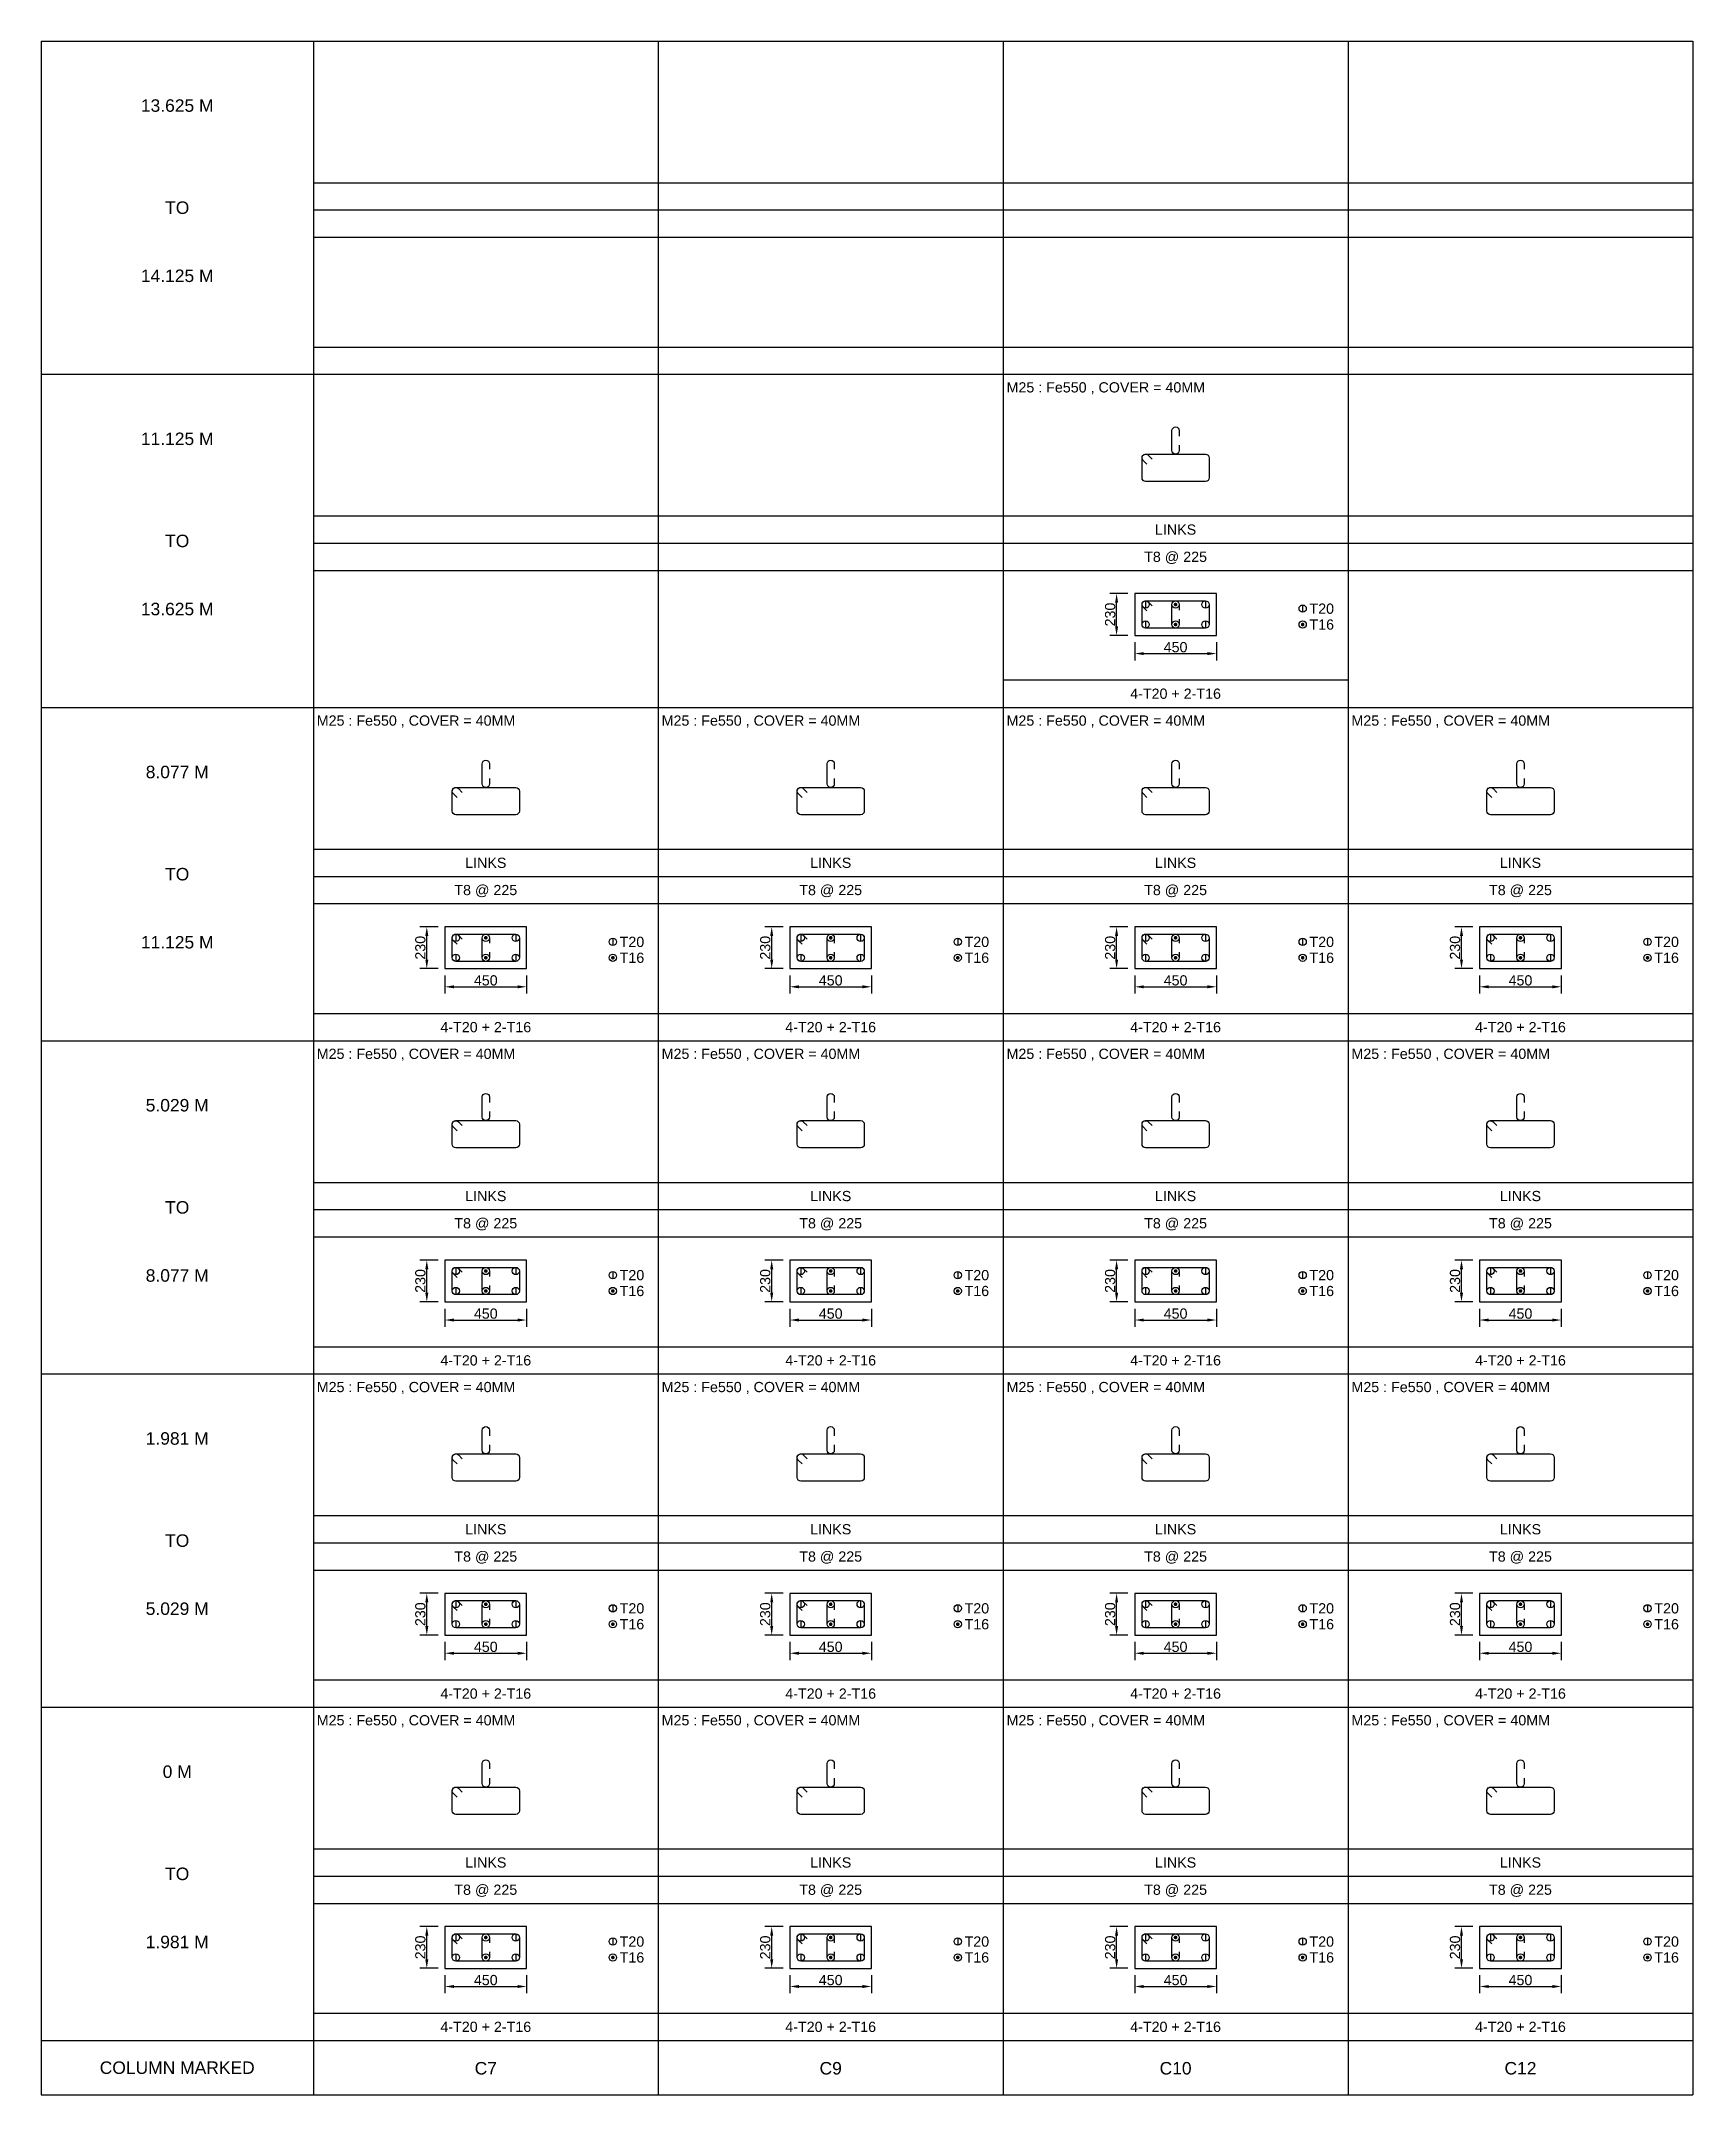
# Model space of a CAD drawing. Header units: inches. Extents: x -816171 to 9366335, y -450961 to 689132.
# Drawn here: x -301701 to -265301, y 270843 to 316083 of the extents above; entities that cross this region are included whole.
import ezdxf
from ezdxf.enums import TextEntityAlignment as Align

# ---------------------------------------------------------------- set-up
doc = ezdxf.new("R2010")
doc.units = ezdxf.units.IN
doc.header["$MEASUREMENT"] = 0
for name, color, linetype in [('Concrete Line', 2, 'Continuous'), ('Dim', 31, 'Continuous'), ('Link', 225, 'Continuous'), ('Reinforcement', 130, 'Continuous'), ('Schedule Border', 60, 'Continuous'), ('Schedule Header', 4, 'Continuous'), ('Schedule Line', 60, 'Continuous'), ('Text', 31, 'Continuous')]:
    doc.layers.add(name, color=color, linetype=linetype)
doc.styles.add('SC-COL1', font='SansSerif')
doc.styles.add('SC-COL2', font='SansSerif')
doc.dimstyles.new('ColumnSch', dxfattribs={"dimtxt": 225, "dimasz": 200, "dimexe": 150, "dimexo": 150, "dimgap": 25, "dimtad": 1, "dimtoh": 1, "dimdec": 4, "dimzin": 0, "dimdsep": 46, "dimtxsty": 'SC-COL2', "dimcen": 0.09, "dimclrd": 8, "dimclre": 8, "dimclrt": 31, "dimadec": 0, "dimazin": 0, "dimtfac": 1, "dimtdec": 0, "dimtix": 1, "dimtofl": 0, "dimtmove": 0, "dimatfit": 3, "dimfxl": 1, "dimtolj": 1, "dimtzin": 0, "dimarcsym": 0})

msp = doc.modelspace()

# ---------------------------------------------------------------- texts
at = {"layer": 'Schedule Header', "style": 'SC-COL2'}
for s, p in [('13.625 M', (-298700.6886, 314663.28242)), ('TO', (-298700.6886, 312413.28242)), ('14.125 M', (-298700.6886, 310913.28242)), ('11.125 M', (-298700.6886, 307323.28242)), ('TO', (-298700.6886, 305073.28242)), ('13.625 M', (-298700.6886, 303573.28242)), ('8.077 M', (-298700.6886, 299983.28242)), ('TO', (-298700.6886, 297733.28242)), ('11.125 M', (-298700.6886, 296233.28242)), ('5.029 M', (-298700.6886, 292643.28242)), ('TO', (-298700.6886, 290393.28242)), ('8.077 M', (-298700.6886, 288893.28242)), ('1.981 M', (-298700.6886, 285303.28242)), ('TO', (-298700.6886, 283053.28242)), ('5.029 M', (-298700.6886, 281553.28242)), ('0 M', (-298700.6886, 277963.28242)), ('TO', (-298700.6886, 275713.28242)), ('1.981 M', (-298700.6886, 274213.28242)), ('COLUMN MARKED', (-298700.6886, 271443.28242))]:
    msp.add_text(s, height=275, dxfattribs=at).set_placement(p, align=Align.MIDDLE_CENTER)
at = {"layer": 'Schedule Header', "char_height": 275, "attachment_point": 2, "style": 'SC-COL2'}
for s, insert in [('C7', (-291900.6886, 271568.28242)), ('C9', (-284300.6886, 271568.28242)), ('C10', (-276700.6886, 271568.28242)), ('C12', (-269100.6886, 271568.28242))]:
    msp.add_mtext(s, dxfattribs=dict(at, insert=insert))
at = {"layer": 'Text', "style": 'SC-COL1'}
for p in [(-280425.6886, 308343.28242), (-295625.6886, 301003.28242), (-288025.6886, 301003.28242), (-280425.6886, 301003.28242), (-272825.6886, 301003.28242), (-295625.6886, 293663.28242), (-288025.6886, 293663.28242), (-280425.6886, 293663.28242), (-272825.6886, 293663.28242), (-295625.6886, 286323.28242), (-288025.6886, 286323.28242), (-280425.6886, 286323.28242), (-272825.6886, 286323.28242), (-295625.6886, 278983.28242), (-288025.6886, 278983.28242), (-280425.6886, 278983.28242), (-272825.6886, 278983.28242)]:
    msp.add_text('M25 : Fe550 , COVER = 40MM', height=225, dxfattribs=at).set_placement(p)
for s, p in [('LINKS', (-276700.6886, 305323.28242)), ('T8 @ 225', (-276700.6886, 304723.28242)), ('4-T20 + 2-T16', (-276700.6886, 301708.36854)), ('LINKS', (-291900.6886, 297983.28242)), ('LINKS', (-284300.6886, 297983.28242)), ('LINKS', (-276700.6886, 297983.28242)), ('LINKS', (-269100.6886, 297983.28242)), ('T8 @ 225', (-291900.6886, 297383.28242)), ('T8 @ 225', (-284300.6886, 297383.28242)), ('T8 @ 225', (-276700.6886, 297383.28242)), ('T8 @ 225', (-269100.6886, 297383.28242)), ('4-T20 + 2-T16', (-291900.6886, 294363.28242)), ('4-T20 + 2-T16', (-284300.6886, 294363.28242)), ('4-T20 + 2-T16', (-276700.6886, 294363.28242)), ('4-T20 + 2-T16', (-269100.6886, 294363.28242)), ('LINKS', (-291900.6886, 290643.28242)), ('LINKS', (-284300.6886, 290643.28242)), ('LINKS', (-276700.6886, 290643.28242)), ('LINKS', (-269100.6886, 290643.28242)), ('T8 @ 225', (-291900.6886, 290043.28242)), ('T8 @ 225', (-284300.6886, 290043.28242)), ('T8 @ 225', (-276700.6886, 290043.28242)), ('T8 @ 225', (-269100.6886, 290043.28242)), ('4-T20 + 2-T16', (-291900.6886, 287023.28242)), ('4-T20 + 2-T16', (-284300.6886, 287023.28242)), ('4-T20 + 2-T16', (-276700.6886, 287023.28242)), ('4-T20 + 2-T16', (-269100.6886, 287023.28242)), ('LINKS', (-291900.6886, 283303.28242)), ('LINKS', (-284300.6886, 283303.28242)), ('LINKS', (-276700.6886, 283303.28242)), ('LINKS', (-269100.6886, 283303.28242)), ('T8 @ 225', (-291900.6886, 282703.28242)), ('T8 @ 225', (-284300.6886, 282703.28242)), ('T8 @ 225', (-276700.6886, 282703.28242)), ('T8 @ 225', (-269100.6886, 282703.28242)), ('4-T20 + 2-T16', (-291900.6886, 279683.28242)), ('4-T20 + 2-T16', (-284300.6886, 279683.28242)), ('4-T20 + 2-T16', (-276700.6886, 279683.28242)), ('4-T20 + 2-T16', (-269100.6886, 279683.28242)), ('LINKS', (-291900.6886, 275963.28242)), ('LINKS', (-284300.6886, 275963.28242)), ('LINKS', (-276700.6886, 275963.28242)), ('LINKS', (-269100.6886, 275963.28242)), ('T8 @ 225', (-291900.6886, 275363.28242)), ('T8 @ 225', (-284300.6886, 275363.28242)), ('T8 @ 225', (-276700.6886, 275363.28242)), ('T8 @ 225', (-269100.6886, 275363.28242)), ('4-T20 + 2-T16', (-291900.6886, 272343.28242)), ('4-T20 + 2-T16', (-284300.6886, 272343.28242)), ('4-T20 + 2-T16', (-276700.6886, 272343.28242)), ('4-T20 + 2-T16', (-269100.6886, 272343.28242))]:
    msp.add_text(s, height=225, dxfattribs=at).set_placement(p, align=Align.MIDDLE_CENTER)
for s, p in [('T20', (-273750.6886, 303581.51202)), ('T16', (-273750.6886, 303231.51202)), ('T20', (-288950.6886, 296241.51202)), ('T20', (-281350.6886, 296241.51202)), ('T20', (-273750.6886, 296241.51202)), ('T20', (-266150.6886, 296241.51202)), ('T16', (-288950.6886, 295891.51202)), ('T16', (-281350.6886, 295891.51202)), ('T16', (-273750.6886, 295891.51202)), ('T16', (-266150.6886, 295891.51202)), ('T20', (-288950.6886, 288901.51202)), ('T16', (-288950.6886, 288551.51202)), ('T20', (-281350.6886, 288901.51202)), ('T16', (-281350.6886, 288551.51202)), ('T20', (-273750.6886, 288901.51202)), ('T16', (-273750.6886, 288551.51202)), ('T20', (-266150.6886, 288901.51202)), ('T16', (-266150.6886, 288551.51202)), ('T20', (-288950.6886, 281561.51202)), ('T20', (-281350.6886, 281561.51202)), ('T20', (-273750.6886, 281561.51202)), ('T20', (-266150.6886, 281561.51202)), ('T16', (-288950.6886, 281211.51202)), ('T16', (-281350.6886, 281211.51202)), ('T16', (-273750.6886, 281211.51202)), ('T16', (-266150.6886, 281211.51202)), ('T20', (-288950.6886, 274221.51202)), ('T20', (-281350.6886, 274221.51202)), ('T20', (-273750.6886, 274221.51202)), ('T20', (-266150.6886, 274221.51202)), ('T16', (-288950.6886, 273871.51202)), ('T16', (-281350.6886, 273871.51202)), ('T16', (-273750.6886, 273871.51202)), ('T16', (-266150.6886, 273871.51202))]:
    msp.add_text(s, height=225, dxfattribs=at).set_placement(p, align=Align.MIDDLE_LEFT)

# ---------------------------------------------------------------- blocks, each defined once
blk = doc.blocks.new('*D3649')
at = {"layer": 'DEFPOINTS', "color": 0, "transparency": 16777216}
for p in [(-292801, 273632), (-291001, 273632), (-291001, 273232)]:
    blk.add_point(p, dxfattribs=at)
at = {"layer": 'Dim', "color": 8, "lineweight": -2, "transparency": 16777216}
for p, q in [((-292801, 273482), (-292801, 273082)), ((-291001, 273482), (-291001, 273082)), ((-292601, 273232), (-291201, 273232))]:
    blk.add_line(p, q, dxfattribs=at)
at = {"layer": 'Dim', "color": 8, "transparency": 16777216}
for points in [[(-292601, 273265), (-292601, 273198), (-292801, 273232)], [(-291201, 273265), (-291201, 273198), (-291001, 273232)]]:
    blk.add_solid(points, dxfattribs=at)
at = {"layer": 'Dim', "color": 31, "transparency": 16777216, "insert": (-291901, 273372), "char_height": 225, "attachment_point": 5, "style": 'SC-COL2'}
blk.add_mtext('\\A1;450', dxfattribs=at)
blk = doc.blocks.new('*D3650')
at = {"layer": 'DEFPOINTS', "color": 0, "transparency": 16777216}
for p in [(-293201, 274552), (-292801, 274552), (-292801, 273632)]:
    blk.add_point(p, dxfattribs=at)
at = {"layer": 'Dim', "color": 8, "lineweight": -2, "transparency": 16777216}
for p, q in [((-292951, 274552), (-293351, 274552)), ((-293201, 273832), (-293201, 274352)), ((-292951, 273632), (-293351, 273632))]:
    blk.add_line(p, q, dxfattribs=at)
at = {"layer": 'Dim', "color": 8, "transparency": 16777216}
for points in [[(-293234, 274352), (-293167, 274352), (-293201, 274552)], [(-293234, 273832), (-293167, 273832), (-293201, 273632)]]:
    blk.add_solid(points, dxfattribs=at)
at = {"layer": 'Dim', "color": 31, "transparency": 16777216, "insert": (-293342, 274092), "char_height": 225, "attachment_point": 5, "rotation": 90, "style": 'SC-COL2'}
blk.add_mtext('\\A1;230', dxfattribs=at)
blk = doc.blocks.new('*D3651')
at = {"layer": 'DEFPOINTS', "color": 0, "transparency": 16777216}
for p in [(-292801, 280972), (-291001, 280972), (-291001, 280572)]:
    blk.add_point(p, dxfattribs=at)
at = {"layer": 'Dim', "color": 8, "lineweight": -2, "transparency": 16777216}
for p, q in [((-292801, 280822), (-292801, 280422)), ((-292601, 280572), (-291201, 280572)), ((-291001, 280822), (-291001, 280422))]:
    blk.add_line(p, q, dxfattribs=at)
at = {"layer": 'Dim', "color": 8, "transparency": 16777216}
for points in [[(-292601, 280605), (-292601, 280538), (-292801, 280572)], [(-291201, 280605), (-291201, 280538), (-291001, 280572)]]:
    blk.add_solid(points, dxfattribs=at)
at = {"layer": 'Dim', "color": 31, "transparency": 16777216, "insert": (-291901, 280712), "char_height": 225, "attachment_point": 5, "style": 'SC-COL2'}
blk.add_mtext('\\A1;450', dxfattribs=at)
blk = doc.blocks.new('*D3652')
at = {"layer": 'DEFPOINTS', "color": 0, "transparency": 16777216}
for p in [(-293201, 281892), (-292801, 281892), (-292801, 280972)]:
    blk.add_point(p, dxfattribs=at)
at = {"layer": 'Dim', "color": 8, "lineweight": -2, "transparency": 16777216}
for p, q in [((-292951, 281892), (-293351, 281892)), ((-293201, 281172), (-293201, 281692)), ((-292951, 280972), (-293351, 280972))]:
    blk.add_line(p, q, dxfattribs=at)
at = {"layer": 'Dim', "color": 8, "transparency": 16777216}
for points in [[(-293234, 281692), (-293167, 281692), (-293201, 281892)], [(-293234, 281172), (-293167, 281172), (-293201, 280972)]]:
    blk.add_solid(points, dxfattribs=at)
at = {"layer": 'Dim', "color": 31, "transparency": 16777216, "insert": (-293342, 281432), "char_height": 225, "attachment_point": 5, "rotation": 90, "style": 'SC-COL2'}
blk.add_mtext('\\A1;230', dxfattribs=at)
blk = doc.blocks.new('*D3653')
at = {"layer": 'DEFPOINTS', "color": 0, "transparency": 16777216}
for p in [(-292801, 288312), (-291001, 288312), (-291001, 287912)]:
    blk.add_point(p, dxfattribs=at)
at = {"layer": 'Dim', "color": 8, "lineweight": -2, "transparency": 16777216}
for p, q in [((-292801, 288162), (-292801, 287762)), ((-292601, 287912), (-291201, 287912)), ((-291001, 288162), (-291001, 287762))]:
    blk.add_line(p, q, dxfattribs=at)
at = {"layer": 'Dim', "color": 8, "transparency": 16777216}
for points in [[(-292601, 287945), (-292601, 287878), (-292801, 287912)], [(-291201, 287945), (-291201, 287878), (-291001, 287912)]]:
    blk.add_solid(points, dxfattribs=at)
at = {"layer": 'Dim', "color": 31, "transparency": 16777216, "insert": (-291901, 288052), "char_height": 225, "attachment_point": 5, "style": 'SC-COL2'}
blk.add_mtext('\\A1;450', dxfattribs=at)
blk = doc.blocks.new('*D3654')
at = {"layer": 'DEFPOINTS', "color": 0, "transparency": 16777216}
for p in [(-293201, 289232), (-292801, 289232), (-292801, 288312)]:
    blk.add_point(p, dxfattribs=at)
at = {"layer": 'Dim', "color": 8, "lineweight": -2, "transparency": 16777216}
for p, q in [((-292951, 289232), (-293351, 289232)), ((-293201, 288512), (-293201, 289032)), ((-292951, 288312), (-293351, 288312))]:
    blk.add_line(p, q, dxfattribs=at)
at = {"layer": 'Dim', "color": 8, "transparency": 16777216}
for points in [[(-293234, 289032), (-293167, 289032), (-293201, 289232)], [(-293234, 288512), (-293167, 288512), (-293201, 288312)]]:
    blk.add_solid(points, dxfattribs=at)
at = {"layer": 'Dim', "color": 31, "transparency": 16777216, "insert": (-293342, 288772), "char_height": 225, "attachment_point": 5, "rotation": 90, "style": 'SC-COL2'}
blk.add_mtext('\\A1;230', dxfattribs=at)
blk = doc.blocks.new('*D3655')
at = {"layer": 'DEFPOINTS', "color": 0, "transparency": 16777216}
for p in [(-292801, 295652), (-291001, 295652), (-291001, 295252)]:
    blk.add_point(p, dxfattribs=at)
at = {"layer": 'Dim', "color": 8, "lineweight": -2, "transparency": 16777216}
for p, q in [((-292801, 295502), (-292801, 295102)), ((-291001, 295502), (-291001, 295102)), ((-292601, 295252), (-291201, 295252))]:
    blk.add_line(p, q, dxfattribs=at)
at = {"layer": 'Dim', "color": 8, "transparency": 16777216}
for points in [[(-292601, 295285), (-292601, 295218), (-292801, 295252)], [(-291201, 295285), (-291201, 295218), (-291001, 295252)]]:
    blk.add_solid(points, dxfattribs=at)
at = {"layer": 'Dim', "color": 31, "transparency": 16777216, "insert": (-291901, 295392), "char_height": 225, "attachment_point": 5, "style": 'SC-COL2'}
blk.add_mtext('\\A1;450', dxfattribs=at)
blk = doc.blocks.new('*D3656')
at = {"layer": 'DEFPOINTS', "color": 0, "transparency": 16777216}
for p in [(-293201, 296572), (-292801, 296572), (-292801, 295652)]:
    blk.add_point(p, dxfattribs=at)
at = {"layer": 'Dim', "color": 8, "lineweight": -2, "transparency": 16777216}
for p, q in [((-292951, 296572), (-293351, 296572)), ((-293201, 295852), (-293201, 296372)), ((-292951, 295652), (-293351, 295652))]:
    blk.add_line(p, q, dxfattribs=at)
at = {"layer": 'Dim', "color": 8, "transparency": 16777216}
for points in [[(-293234, 296372), (-293167, 296372), (-293201, 296572)], [(-293234, 295852), (-293167, 295852), (-293201, 295652)]]:
    blk.add_solid(points, dxfattribs=at)
at = {"layer": 'Dim', "color": 31, "transparency": 16777216, "insert": (-293342, 296112), "char_height": 225, "attachment_point": 5, "rotation": 90, "style": 'SC-COL2'}
blk.add_mtext('\\A1;230', dxfattribs=at)
blk = doc.blocks.new('*D3657')
at = {"layer": 'DEFPOINTS', "color": 0, "transparency": 16777216}
for p in [(-285201, 273632), (-283401, 273632), (-283401, 273232)]:
    blk.add_point(p, dxfattribs=at)
at = {"layer": 'Dim', "color": 8, "lineweight": -2, "transparency": 16777216}
for p, q in [((-285201, 273482), (-285201, 273082)), ((-283401, 273482), (-283401, 273082)), ((-285001, 273232), (-283601, 273232))]:
    blk.add_line(p, q, dxfattribs=at)
at = {"layer": 'Dim', "color": 8, "transparency": 16777216}
for points in [[(-285001, 273265), (-285001, 273198), (-285201, 273232)], [(-283601, 273265), (-283601, 273198), (-283401, 273232)]]:
    blk.add_solid(points, dxfattribs=at)
at = {"layer": 'Dim', "color": 31, "transparency": 16777216, "insert": (-284301, 273372), "char_height": 225, "attachment_point": 5, "style": 'SC-COL2'}
blk.add_mtext('\\A1;450', dxfattribs=at)
blk = doc.blocks.new('*D3658')
at = {"layer": 'DEFPOINTS', "color": 0, "transparency": 16777216}
for p in [(-285601, 274552), (-285201, 274552), (-285201, 273632)]:
    blk.add_point(p, dxfattribs=at)
at = {"layer": 'Dim', "color": 8, "lineweight": -2, "transparency": 16777216}
for p, q in [((-285351, 274552), (-285751, 274552)), ((-285601, 273832), (-285601, 274352)), ((-285351, 273632), (-285751, 273632))]:
    blk.add_line(p, q, dxfattribs=at)
at = {"layer": 'Dim', "color": 8, "transparency": 16777216}
for points in [[(-285634, 274352), (-285567, 274352), (-285601, 274552)], [(-285634, 273832), (-285567, 273832), (-285601, 273632)]]:
    blk.add_solid(points, dxfattribs=at)
at = {"layer": 'Dim', "color": 31, "transparency": 16777216, "insert": (-285742, 274092), "char_height": 225, "attachment_point": 5, "rotation": 90, "style": 'SC-COL2'}
blk.add_mtext('\\A1;230', dxfattribs=at)
blk = doc.blocks.new('*D3659')
at = {"layer": 'DEFPOINTS', "color": 0, "transparency": 16777216}
for p in [(-285201, 280972), (-283401, 280972), (-283401, 280572)]:
    blk.add_point(p, dxfattribs=at)
at = {"layer": 'Dim', "color": 8, "lineweight": -2, "transparency": 16777216}
for p, q in [((-285201, 280822), (-285201, 280422)), ((-285001, 280572), (-283601, 280572)), ((-283401, 280822), (-283401, 280422))]:
    blk.add_line(p, q, dxfattribs=at)
at = {"layer": 'Dim', "color": 8, "transparency": 16777216}
for points in [[(-285001, 280605), (-285001, 280538), (-285201, 280572)], [(-283601, 280605), (-283601, 280538), (-283401, 280572)]]:
    blk.add_solid(points, dxfattribs=at)
at = {"layer": 'Dim', "color": 31, "transparency": 16777216, "insert": (-284301, 280712), "char_height": 225, "attachment_point": 5, "style": 'SC-COL2'}
blk.add_mtext('\\A1;450', dxfattribs=at)
blk = doc.blocks.new('*D3660')
at = {"layer": 'DEFPOINTS', "color": 0, "transparency": 16777216}
for p in [(-285601, 281892), (-285201, 281892), (-285201, 280972)]:
    blk.add_point(p, dxfattribs=at)
at = {"layer": 'Dim', "color": 8, "lineweight": -2, "transparency": 16777216}
for p, q in [((-285351, 281892), (-285751, 281892)), ((-285601, 281172), (-285601, 281692)), ((-285351, 280972), (-285751, 280972))]:
    blk.add_line(p, q, dxfattribs=at)
at = {"layer": 'Dim', "color": 8, "transparency": 16777216}
for points in [[(-285634, 281692), (-285567, 281692), (-285601, 281892)], [(-285634, 281172), (-285567, 281172), (-285601, 280972)]]:
    blk.add_solid(points, dxfattribs=at)
at = {"layer": 'Dim', "color": 31, "transparency": 16777216, "insert": (-285742, 281432), "char_height": 225, "attachment_point": 5, "rotation": 90, "style": 'SC-COL2'}
blk.add_mtext('\\A1;230', dxfattribs=at)
blk = doc.blocks.new('*D3661')
at = {"layer": 'DEFPOINTS', "color": 0, "transparency": 16777216}
for p in [(-285201, 288312), (-283401, 288312), (-283401, 287912)]:
    blk.add_point(p, dxfattribs=at)
at = {"layer": 'Dim', "color": 8, "lineweight": -2, "transparency": 16777216}
for p, q in [((-285201, 288162), (-285201, 287762)), ((-285001, 287912), (-283601, 287912)), ((-283401, 288162), (-283401, 287762))]:
    blk.add_line(p, q, dxfattribs=at)
at = {"layer": 'Dim', "color": 8, "transparency": 16777216}
for points in [[(-285001, 287945), (-285001, 287878), (-285201, 287912)], [(-283601, 287945), (-283601, 287878), (-283401, 287912)]]:
    blk.add_solid(points, dxfattribs=at)
at = {"layer": 'Dim', "color": 31, "transparency": 16777216, "insert": (-284301, 288052), "char_height": 225, "attachment_point": 5, "style": 'SC-COL2'}
blk.add_mtext('\\A1;450', dxfattribs=at)
blk = doc.blocks.new('*D3662')
at = {"layer": 'DEFPOINTS', "color": 0, "transparency": 16777216}
for p in [(-285601, 289232), (-285201, 289232), (-285201, 288312)]:
    blk.add_point(p, dxfattribs=at)
at = {"layer": 'Dim', "color": 8, "lineweight": -2, "transparency": 16777216}
for p, q in [((-285351, 289232), (-285751, 289232)), ((-285601, 288512), (-285601, 289032)), ((-285351, 288312), (-285751, 288312))]:
    blk.add_line(p, q, dxfattribs=at)
at = {"layer": 'Dim', "color": 8, "transparency": 16777216}
for points in [[(-285634, 289032), (-285567, 289032), (-285601, 289232)], [(-285634, 288512), (-285567, 288512), (-285601, 288312)]]:
    blk.add_solid(points, dxfattribs=at)
at = {"layer": 'Dim', "color": 31, "transparency": 16777216, "insert": (-285742, 288772), "char_height": 225, "attachment_point": 5, "rotation": 90, "style": 'SC-COL2'}
blk.add_mtext('\\A1;230', dxfattribs=at)
blk = doc.blocks.new('*D3663')
at = {"layer": 'DEFPOINTS', "color": 0, "transparency": 16777216}
for p in [(-285201, 295652), (-283401, 295652), (-283401, 295252)]:
    blk.add_point(p, dxfattribs=at)
at = {"layer": 'Dim', "color": 8, "lineweight": -2, "transparency": 16777216}
for p, q in [((-285201, 295502), (-285201, 295102)), ((-283401, 295502), (-283401, 295102)), ((-285001, 295252), (-283601, 295252))]:
    blk.add_line(p, q, dxfattribs=at)
at = {"layer": 'Dim', "color": 8, "transparency": 16777216}
for points in [[(-285001, 295285), (-285001, 295218), (-285201, 295252)], [(-283601, 295285), (-283601, 295218), (-283401, 295252)]]:
    blk.add_solid(points, dxfattribs=at)
at = {"layer": 'Dim', "color": 31, "transparency": 16777216, "insert": (-284301, 295392), "char_height": 225, "attachment_point": 5, "style": 'SC-COL2'}
blk.add_mtext('\\A1;450', dxfattribs=at)
blk = doc.blocks.new('*D3664')
at = {"layer": 'DEFPOINTS', "color": 0, "transparency": 16777216}
for p in [(-285601, 296572), (-285201, 296572), (-285201, 295652)]:
    blk.add_point(p, dxfattribs=at)
at = {"layer": 'Dim', "color": 8, "lineweight": -2, "transparency": 16777216}
for p, q in [((-285351, 296572), (-285751, 296572)), ((-285601, 295852), (-285601, 296372)), ((-285351, 295652), (-285751, 295652))]:
    blk.add_line(p, q, dxfattribs=at)
at = {"layer": 'Dim', "color": 8, "transparency": 16777216}
for points in [[(-285634, 296372), (-285567, 296372), (-285601, 296572)], [(-285634, 295852), (-285567, 295852), (-285601, 295652)]]:
    blk.add_solid(points, dxfattribs=at)
at = {"layer": 'Dim', "color": 31, "transparency": 16777216, "insert": (-285742, 296112), "char_height": 225, "attachment_point": 5, "rotation": 90, "style": 'SC-COL2'}
blk.add_mtext('\\A1;230', dxfattribs=at)
blk = doc.blocks.new('*D3665')
at = {"layer": 'DEFPOINTS', "color": 0, "transparency": 16777216}
for p in [(-277601, 273632), (-275801, 273632), (-275801, 273232)]:
    blk.add_point(p, dxfattribs=at)
at = {"layer": 'Dim', "color": 8, "lineweight": -2, "transparency": 16777216}
for p, q in [((-277601, 273482), (-277601, 273082)), ((-275801, 273482), (-275801, 273082)), ((-277401, 273232), (-276001, 273232))]:
    blk.add_line(p, q, dxfattribs=at)
at = {"layer": 'Dim', "color": 8, "transparency": 16777216}
for points in [[(-277401, 273265), (-277401, 273198), (-277601, 273232)], [(-276001, 273265), (-276001, 273198), (-275801, 273232)]]:
    blk.add_solid(points, dxfattribs=at)
at = {"layer": 'Dim', "color": 31, "transparency": 16777216, "insert": (-276701, 273372), "char_height": 225, "attachment_point": 5, "style": 'SC-COL2'}
blk.add_mtext('\\A1;450', dxfattribs=at)
blk = doc.blocks.new('*D3666')
at = {"layer": 'DEFPOINTS', "color": 0, "transparency": 16777216}
for p in [(-278001, 274552), (-277601, 274552), (-277601, 273632)]:
    blk.add_point(p, dxfattribs=at)
at = {"layer": 'Dim', "color": 8, "lineweight": -2, "transparency": 16777216}
for p, q in [((-277751, 274552), (-278151, 274552)), ((-278001, 273832), (-278001, 274352)), ((-277751, 273632), (-278151, 273632))]:
    blk.add_line(p, q, dxfattribs=at)
at = {"layer": 'Dim', "color": 8, "transparency": 16777216}
for points in [[(-278034, 274352), (-277967, 274352), (-278001, 274552)], [(-278034, 273832), (-277967, 273832), (-278001, 273632)]]:
    blk.add_solid(points, dxfattribs=at)
at = {"layer": 'Dim', "color": 31, "transparency": 16777216, "insert": (-278142, 274092), "char_height": 225, "attachment_point": 5, "rotation": 90, "style": 'SC-COL2'}
blk.add_mtext('\\A1;230', dxfattribs=at)
blk = doc.blocks.new('*D3667')
at = {"layer": 'DEFPOINTS', "color": 0, "transparency": 16777216}
for p in [(-277601, 280972), (-275801, 280972), (-275801, 280572)]:
    blk.add_point(p, dxfattribs=at)
at = {"layer": 'Dim', "color": 8, "lineweight": -2, "transparency": 16777216}
for p, q in [((-277601, 280822), (-277601, 280422)), ((-277401, 280572), (-276001, 280572)), ((-275801, 280822), (-275801, 280422))]:
    blk.add_line(p, q, dxfattribs=at)
at = {"layer": 'Dim', "color": 8, "transparency": 16777216}
for points in [[(-277401, 280605), (-277401, 280538), (-277601, 280572)], [(-276001, 280605), (-276001, 280538), (-275801, 280572)]]:
    blk.add_solid(points, dxfattribs=at)
at = {"layer": 'Dim', "color": 31, "transparency": 16777216, "insert": (-276701, 280712), "char_height": 225, "attachment_point": 5, "style": 'SC-COL2'}
blk.add_mtext('\\A1;450', dxfattribs=at)
blk = doc.blocks.new('*D3668')
at = {"layer": 'DEFPOINTS', "color": 0, "transparency": 16777216}
for p in [(-278001, 281892), (-277601, 281892), (-277601, 280972)]:
    blk.add_point(p, dxfattribs=at)
at = {"layer": 'Dim', "color": 8, "lineweight": -2, "transparency": 16777216}
for p, q in [((-277751, 281892), (-278151, 281892)), ((-278001, 281172), (-278001, 281692)), ((-277751, 280972), (-278151, 280972))]:
    blk.add_line(p, q, dxfattribs=at)
at = {"layer": 'Dim', "color": 8, "transparency": 16777216}
for points in [[(-278034, 281692), (-277967, 281692), (-278001, 281892)], [(-278034, 281172), (-277967, 281172), (-278001, 280972)]]:
    blk.add_solid(points, dxfattribs=at)
at = {"layer": 'Dim', "color": 31, "transparency": 16777216, "insert": (-278142, 281432), "char_height": 225, "attachment_point": 5, "rotation": 90, "style": 'SC-COL2'}
blk.add_mtext('\\A1;230', dxfattribs=at)
blk = doc.blocks.new('*D3669')
at = {"layer": 'DEFPOINTS', "color": 0, "transparency": 16777216}
for p in [(-277601, 288312), (-275801, 288312), (-275801, 287912)]:
    blk.add_point(p, dxfattribs=at)
at = {"layer": 'Dim', "color": 8, "lineweight": -2, "transparency": 16777216}
for p, q in [((-277601, 288162), (-277601, 287762)), ((-277401, 287912), (-276001, 287912)), ((-275801, 288162), (-275801, 287762))]:
    blk.add_line(p, q, dxfattribs=at)
at = {"layer": 'Dim', "color": 8, "transparency": 16777216}
for points in [[(-277401, 287945), (-277401, 287878), (-277601, 287912)], [(-276001, 287945), (-276001, 287878), (-275801, 287912)]]:
    blk.add_solid(points, dxfattribs=at)
at = {"layer": 'Dim', "color": 31, "transparency": 16777216, "insert": (-276701, 288052), "char_height": 225, "attachment_point": 5, "style": 'SC-COL2'}
blk.add_mtext('\\A1;450', dxfattribs=at)
blk = doc.blocks.new('*D3670')
at = {"layer": 'DEFPOINTS', "color": 0, "transparency": 16777216}
for p in [(-278001, 289232), (-277601, 289232), (-277601, 288312)]:
    blk.add_point(p, dxfattribs=at)
at = {"layer": 'Dim', "color": 8, "lineweight": -2, "transparency": 16777216}
for p, q in [((-277751, 289232), (-278151, 289232)), ((-278001, 288512), (-278001, 289032)), ((-277751, 288312), (-278151, 288312))]:
    blk.add_line(p, q, dxfattribs=at)
at = {"layer": 'Dim', "color": 8, "transparency": 16777216}
for points in [[(-278034, 289032), (-277967, 289032), (-278001, 289232)], [(-278034, 288512), (-277967, 288512), (-278001, 288312)]]:
    blk.add_solid(points, dxfattribs=at)
at = {"layer": 'Dim', "color": 31, "transparency": 16777216, "insert": (-278142, 288772), "char_height": 225, "attachment_point": 5, "rotation": 90, "style": 'SC-COL2'}
blk.add_mtext('\\A1;230', dxfattribs=at)
blk = doc.blocks.new('*D3671')
at = {"layer": 'DEFPOINTS', "color": 0, "transparency": 16777216}
for p in [(-277601, 295652), (-275801, 295652), (-275801, 295252)]:
    blk.add_point(p, dxfattribs=at)
at = {"layer": 'Dim', "color": 8, "lineweight": -2, "transparency": 16777216}
for p, q in [((-277601, 295502), (-277601, 295102)), ((-275801, 295502), (-275801, 295102)), ((-277401, 295252), (-276001, 295252))]:
    blk.add_line(p, q, dxfattribs=at)
at = {"layer": 'Dim', "color": 8, "transparency": 16777216}
for points in [[(-277401, 295285), (-277401, 295218), (-277601, 295252)], [(-276001, 295285), (-276001, 295218), (-275801, 295252)]]:
    blk.add_solid(points, dxfattribs=at)
at = {"layer": 'Dim', "color": 31, "transparency": 16777216, "insert": (-276701, 295392), "char_height": 225, "attachment_point": 5, "style": 'SC-COL2'}
blk.add_mtext('\\A1;450', dxfattribs=at)
blk = doc.blocks.new('*D3672')
at = {"layer": 'DEFPOINTS', "color": 0, "transparency": 16777216}
for p in [(-278001, 296572), (-277601, 296572), (-277601, 295652)]:
    blk.add_point(p, dxfattribs=at)
at = {"layer": 'Dim', "color": 8, "lineweight": -2, "transparency": 16777216}
for p, q in [((-277751, 296572), (-278151, 296572)), ((-278001, 295852), (-278001, 296372)), ((-277751, 295652), (-278151, 295652))]:
    blk.add_line(p, q, dxfattribs=at)
at = {"layer": 'Dim', "color": 8, "transparency": 16777216}
for points in [[(-278034, 296372), (-277967, 296372), (-278001, 296572)], [(-278034, 295852), (-277967, 295852), (-278001, 295652)]]:
    blk.add_solid(points, dxfattribs=at)
at = {"layer": 'Dim', "color": 31, "transparency": 16777216, "insert": (-278142, 296112), "char_height": 225, "attachment_point": 5, "rotation": 90, "style": 'SC-COL2'}
blk.add_mtext('\\A1;230', dxfattribs=at)
blk = doc.blocks.new('*D3673')
at = {"layer": 'DEFPOINTS', "color": 0, "transparency": 16777216}
for p in [(-277601, 302992), (-275801, 302992), (-275801, 302592)]:
    blk.add_point(p, dxfattribs=at)
at = {"layer": 'Dim', "color": 8, "lineweight": -2, "transparency": 16777216}
for p, q in [((-277601, 302842), (-277601, 302442)), ((-275801, 302842), (-275801, 302442)), ((-277401, 302592), (-276001, 302592))]:
    blk.add_line(p, q, dxfattribs=at)
at = {"layer": 'Dim', "color": 8, "transparency": 16777216}
for points in [[(-277401, 302625), (-277401, 302558), (-277601, 302592)], [(-276001, 302625), (-276001, 302558), (-275801, 302592)]]:
    blk.add_solid(points, dxfattribs=at)
at = {"layer": 'Dim', "color": 31, "transparency": 16777216, "insert": (-276701, 302732), "char_height": 225, "attachment_point": 5, "style": 'SC-COL2'}
blk.add_mtext('\\A1;450', dxfattribs=at)
blk = doc.blocks.new('*D3674')
at = {"layer": 'DEFPOINTS', "color": 0, "transparency": 16777216}
for p in [(-278001, 303912), (-277601, 303912), (-277601, 302992)]:
    blk.add_point(p, dxfattribs=at)
at = {"layer": 'Dim', "color": 8, "lineweight": -2, "transparency": 16777216}
for p, q in [((-277751, 303912), (-278151, 303912)), ((-278001, 303192), (-278001, 303712)), ((-277751, 302992), (-278151, 302992))]:
    blk.add_line(p, q, dxfattribs=at)
at = {"layer": 'Dim', "color": 8, "transparency": 16777216}
for points in [[(-278034, 303712), (-277967, 303712), (-278001, 303912)], [(-278034, 303192), (-277967, 303192), (-278001, 302992)]]:
    blk.add_solid(points, dxfattribs=at)
at = {"layer": 'Dim', "color": 31, "transparency": 16777216, "insert": (-278142, 303452), "char_height": 225, "attachment_point": 5, "rotation": 90, "style": 'SC-COL2'}
blk.add_mtext('\\A1;230', dxfattribs=at)
blk = doc.blocks.new('*D3675')
at = {"layer": 'DEFPOINTS', "color": 0, "transparency": 16777216}
for p in [(-270001, 273632), (-268201, 273632), (-268201, 273232)]:
    blk.add_point(p, dxfattribs=at)
at = {"layer": 'Dim', "color": 8, "lineweight": -2, "transparency": 16777216}
for p, q in [((-270001, 273482), (-270001, 273082)), ((-268201, 273482), (-268201, 273082)), ((-269801, 273232), (-268401, 273232))]:
    blk.add_line(p, q, dxfattribs=at)
at = {"layer": 'Dim', "color": 8, "transparency": 16777216}
for points in [[(-269801, 273265), (-269801, 273198), (-270001, 273232)], [(-268401, 273265), (-268401, 273198), (-268201, 273232)]]:
    blk.add_solid(points, dxfattribs=at)
at = {"layer": 'Dim', "color": 31, "transparency": 16777216, "insert": (-269101, 273372), "char_height": 225, "attachment_point": 5, "style": 'SC-COL2'}
blk.add_mtext('\\A1;450', dxfattribs=at)
blk = doc.blocks.new('*D3676')
at = {"layer": 'DEFPOINTS', "color": 0, "transparency": 16777216}
for p in [(-270401, 274552), (-270001, 274552), (-270001, 273632)]:
    blk.add_point(p, dxfattribs=at)
at = {"layer": 'Dim', "color": 8, "lineweight": -2, "transparency": 16777216}
for p, q in [((-270151, 274552), (-270551, 274552)), ((-270401, 273832), (-270401, 274352)), ((-270151, 273632), (-270551, 273632))]:
    blk.add_line(p, q, dxfattribs=at)
at = {"layer": 'Dim', "color": 8, "transparency": 16777216}
for points in [[(-270434, 274352), (-270367, 274352), (-270401, 274552)], [(-270434, 273832), (-270367, 273832), (-270401, 273632)]]:
    blk.add_solid(points, dxfattribs=at)
at = {"layer": 'Dim', "color": 31, "transparency": 16777216, "insert": (-270542, 274092), "char_height": 225, "attachment_point": 5, "rotation": 90, "style": 'SC-COL2'}
blk.add_mtext('\\A1;230', dxfattribs=at)
blk = doc.blocks.new('*D3677')
at = {"layer": 'DEFPOINTS', "color": 0, "transparency": 16777216}
for p in [(-270001, 280972), (-268201, 280972), (-268201, 280572)]:
    blk.add_point(p, dxfattribs=at)
at = {"layer": 'Dim', "color": 8, "lineweight": -2, "transparency": 16777216}
for p, q in [((-270001, 280822), (-270001, 280422)), ((-269801, 280572), (-268401, 280572)), ((-268201, 280822), (-268201, 280422))]:
    blk.add_line(p, q, dxfattribs=at)
at = {"layer": 'Dim', "color": 8, "transparency": 16777216}
for points in [[(-269801, 280605), (-269801, 280538), (-270001, 280572)], [(-268401, 280605), (-268401, 280538), (-268201, 280572)]]:
    blk.add_solid(points, dxfattribs=at)
at = {"layer": 'Dim', "color": 31, "transparency": 16777216, "insert": (-269101, 280712), "char_height": 225, "attachment_point": 5, "style": 'SC-COL2'}
blk.add_mtext('\\A1;450', dxfattribs=at)
blk = doc.blocks.new('*D3678')
at = {"layer": 'DEFPOINTS', "color": 0, "transparency": 16777216}
for p in [(-270401, 281892), (-270001, 281892), (-270001, 280972)]:
    blk.add_point(p, dxfattribs=at)
at = {"layer": 'Dim', "color": 8, "lineweight": -2, "transparency": 16777216}
for p, q in [((-270151, 281892), (-270551, 281892)), ((-270401, 281172), (-270401, 281692)), ((-270151, 280972), (-270551, 280972))]:
    blk.add_line(p, q, dxfattribs=at)
at = {"layer": 'Dim', "color": 8, "transparency": 16777216}
for points in [[(-270434, 281692), (-270367, 281692), (-270401, 281892)], [(-270434, 281172), (-270367, 281172), (-270401, 280972)]]:
    blk.add_solid(points, dxfattribs=at)
at = {"layer": 'Dim', "color": 31, "transparency": 16777216, "insert": (-270542, 281432), "char_height": 225, "attachment_point": 5, "rotation": 90, "style": 'SC-COL2'}
blk.add_mtext('\\A1;230', dxfattribs=at)
blk = doc.blocks.new('*D3679')
at = {"layer": 'DEFPOINTS', "color": 0, "transparency": 16777216}
for p in [(-270001, 288312), (-268201, 288312), (-268201, 287912)]:
    blk.add_point(p, dxfattribs=at)
at = {"layer": 'Dim', "color": 8, "lineweight": -2, "transparency": 16777216}
for p, q in [((-270001, 288162), (-270001, 287762)), ((-269801, 287912), (-268401, 287912)), ((-268201, 288162), (-268201, 287762))]:
    blk.add_line(p, q, dxfattribs=at)
at = {"layer": 'Dim', "color": 8, "transparency": 16777216}
for points in [[(-269801, 287945), (-269801, 287878), (-270001, 287912)], [(-268401, 287945), (-268401, 287878), (-268201, 287912)]]:
    blk.add_solid(points, dxfattribs=at)
at = {"layer": 'Dim', "color": 31, "transparency": 16777216, "insert": (-269101, 288052), "char_height": 225, "attachment_point": 5, "style": 'SC-COL2'}
blk.add_mtext('\\A1;450', dxfattribs=at)
blk = doc.blocks.new('*D3680')
at = {"layer": 'DEFPOINTS', "color": 0, "transparency": 16777216}
for p in [(-270401, 289232), (-270001, 289232), (-270001, 288312)]:
    blk.add_point(p, dxfattribs=at)
at = {"layer": 'Dim', "color": 8, "lineweight": -2, "transparency": 16777216}
for p, q in [((-270151, 289232), (-270551, 289232)), ((-270401, 288512), (-270401, 289032)), ((-270151, 288312), (-270551, 288312))]:
    blk.add_line(p, q, dxfattribs=at)
at = {"layer": 'Dim', "color": 8, "transparency": 16777216}
for points in [[(-270434, 289032), (-270367, 289032), (-270401, 289232)], [(-270434, 288512), (-270367, 288512), (-270401, 288312)]]:
    blk.add_solid(points, dxfattribs=at)
at = {"layer": 'Dim', "color": 31, "transparency": 16777216, "insert": (-270542, 288772), "char_height": 225, "attachment_point": 5, "rotation": 90, "style": 'SC-COL2'}
blk.add_mtext('\\A1;230', dxfattribs=at)
blk = doc.blocks.new('*D3681')
at = {"layer": 'DEFPOINTS', "color": 0, "transparency": 16777216}
for p in [(-270001, 295652), (-268201, 295652), (-268201, 295252)]:
    blk.add_point(p, dxfattribs=at)
at = {"layer": 'Dim', "color": 8, "lineweight": -2, "transparency": 16777216}
for p, q in [((-270001, 295502), (-270001, 295102)), ((-268201, 295502), (-268201, 295102)), ((-269801, 295252), (-268401, 295252))]:
    blk.add_line(p, q, dxfattribs=at)
at = {"layer": 'Dim', "color": 8, "transparency": 16777216}
for points in [[(-269801, 295285), (-269801, 295218), (-270001, 295252)], [(-268401, 295285), (-268401, 295218), (-268201, 295252)]]:
    blk.add_solid(points, dxfattribs=at)
at = {"layer": 'Dim', "color": 31, "transparency": 16777216, "insert": (-269101, 295392), "char_height": 225, "attachment_point": 5, "style": 'SC-COL2'}
blk.add_mtext('\\A1;450', dxfattribs=at)
blk = doc.blocks.new('*D3682')
at = {"layer": 'DEFPOINTS', "color": 0, "transparency": 16777216}
for p in [(-270401, 296572), (-270001, 296572), (-270001, 295652)]:
    blk.add_point(p, dxfattribs=at)
at = {"layer": 'Dim', "color": 8, "lineweight": -2, "transparency": 16777216}
for p, q in [((-270151, 296572), (-270551, 296572)), ((-270401, 295852), (-270401, 296372)), ((-270151, 295652), (-270551, 295652))]:
    blk.add_line(p, q, dxfattribs=at)
at = {"layer": 'Dim', "color": 8, "transparency": 16777216}
for points in [[(-270434, 296372), (-270367, 296372), (-270401, 296572)], [(-270434, 295852), (-270367, 295852), (-270401, 295652)]]:
    blk.add_solid(points, dxfattribs=at)
at = {"layer": 'Dim', "color": 31, "transparency": 16777216, "insert": (-270542, 296112), "char_height": 225, "attachment_point": 5, "rotation": 90, "style": 'SC-COL2'}
blk.add_mtext('\\A1;230', dxfattribs=at)

# ---------------------------------------------------------------- dimensions: what is measured, and where the dimension line sits
at = {"layer": 'Dim'}
for p1, p2, distance, text, picture, middle in [((-277600.6886, 302991.51202), (-277600.6886, 303911.51202), 400, '230', '*D3674', (-278141.73798, 303451.51202)), ((-277600.6886, 302991.51202), (-275800.6886, 302991.51202), -400, '450', '*D3673', (-276700.6886, 302732.40709)), ((-292800.6886, 295651.51202), (-292800.6886, 296571.51202), 400, '230', '*D3656', (-293341.73798, 296111.51202)), ((-285200.6886, 295651.51202), (-285200.6886, 296571.51202), 400, '230', '*D3664', (-285741.73798, 296111.51202)), ((-277600.6886, 295651.51202), (-277600.6886, 296571.51202), 400, '230', '*D3672', (-278141.73798, 296111.51202)), ((-270000.6886, 295651.51202), (-270000.6886, 296571.51202), 400, '230', '*D3682', (-270541.73798, 296111.51202)), ((-292800.6886, 295651.51202), (-291000.6886, 295651.51202), -400, '450', '*D3655', (-291900.6886, 295392.40709)), ((-285200.6886, 295651.51202), (-283400.6886, 295651.51202), -400, '450', '*D3663', (-284300.6886, 295392.40709)), ((-277600.6886, 295651.51202), (-275800.6886, 295651.51202), -400, '450', '*D3671', (-276700.6886, 295392.40709)), ((-270000.6886, 295651.51202), (-268200.6886, 295651.51202), -400, '450', '*D3681', (-269100.6886, 295392.40709)), ((-292800.6886, 288311.51202), (-292800.6886, 289231.51202), 400, '230', '*D3654', (-293341.73798, 288771.51202)), ((-285200.6886, 288311.51202), (-285200.6886, 289231.51202), 400, '230', '*D3662', (-285741.73798, 288771.51202)), ((-277600.6886, 288311.51202), (-277600.6886, 289231.51202), 400, '230', '*D3670', (-278141.73798, 288771.51202)), ((-270000.6886, 288311.51202), (-270000.6886, 289231.51202), 400, '230', '*D3680', (-270541.73798, 288771.51202)), ((-292800.6886, 288311.51202), (-291000.6886, 288311.51202), -400, '450', '*D3653', (-291900.6886, 288052.40709)), ((-285200.6886, 288311.51202), (-283400.6886, 288311.51202), -400, '450', '*D3661', (-284300.6886, 288052.40709)), ((-277600.6886, 288311.51202), (-275800.6886, 288311.51202), -400, '450', '*D3669', (-276700.6886, 288052.40709)), ((-270000.6886, 288311.51202), (-268200.6886, 288311.51202), -400, '450', '*D3679', (-269100.6886, 288052.40709)), ((-292800.6886, 280971.51202), (-292800.6886, 281891.51202), 400, '230', '*D3652', (-293341.73798, 281431.51202)), ((-285200.6886, 280971.51202), (-285200.6886, 281891.51202), 400, '230', '*D3660', (-285741.73798, 281431.51202)), ((-277600.6886, 280971.51202), (-277600.6886, 281891.51202), 400, '230', '*D3668', (-278141.73798, 281431.51202)), ((-270000.6886, 280971.51202), (-270000.6886, 281891.51202), 400, '230', '*D3678', (-270541.73798, 281431.51202)), ((-292800.6886, 280971.51202), (-291000.6886, 280971.51202), -400, '450', '*D3651', (-291900.6886, 280712.40709)), ((-285200.6886, 280971.51202), (-283400.6886, 280971.51202), -400, '450', '*D3659', (-284300.6886, 280712.40709)), ((-277600.6886, 280971.51202), (-275800.6886, 280971.51202), -400, '450', '*D3667', (-276700.6886, 280712.40709)), ((-270000.6886, 280971.51202), (-268200.6886, 280971.51202), -400, '450', '*D3677', (-269100.6886, 280712.40709)), ((-292800.6886, 273631.51202), (-292800.6886, 274551.51202), 400, '230', '*D3650', (-293341.73798, 274091.51202)), ((-285200.6886, 273631.51202), (-285200.6886, 274551.51202), 400, '230', '*D3658', (-285741.73798, 274091.51202)), ((-277600.6886, 273631.51202), (-277600.6886, 274551.51202), 400, '230', '*D3666', (-278141.73798, 274091.51202)), ((-270000.6886, 273631.51202), (-270000.6886, 274551.51202), 400, '230', '*D3676', (-270541.73798, 274091.51202)), ((-292800.6886, 273631.51202), (-291000.6886, 273631.51202), -400, '450', '*D3649', (-291900.6886, 273372.40709)), ((-285200.6886, 273631.51202), (-283400.6886, 273631.51202), -400, '450', '*D3657', (-284300.6886, 273372.40709)), ((-277600.6886, 273631.51202), (-275800.6886, 273631.51202), -400, '450', '*D3665', (-276700.6886, 273372.40709)), ((-270000.6886, 273631.51202), (-268200.6886, 273631.51202), -400, '450', '*D3675', (-269100.6886, 273372.40709))]:
    dim = msp.add_aligned_dim(p1=p1, p2=p2, distance=distance, text=text, dimstyle='ColumnSch', override={"dimtofl": 1}, dxfattribs=at)
    dim.commit()
    dim.dimension.update_dxf_attribs({"geometry": picture, "text_midpoint": middle})

# ---------------------------------------------------------------- linework, layer by layer
at = {"layer": 'Concrete Line'}
for points in [[(-275800.6886, 303911.51202), (-277600.6886, 303911.51202)], [(-277600.6886, 303911.51202), (-277600.6886, 302991.51202)], [(-275800.6886, 302991.51202), (-275800.6886, 303911.51202)], [(-277600.6886, 302991.51202), (-275800.6886, 302991.51202)], [(-291000.6886, 296571.51202), (-292800.6886, 296571.51202)], [(-292800.6886, 296571.51202), (-292800.6886, 295651.51202)], [(-291000.6886, 295651.51202), (-291000.6886, 296571.51202)], [(-283400.6886, 296571.51202), (-285200.6886, 296571.51202)], [(-285200.6886, 296571.51202), (-285200.6886, 295651.51202)], [(-283400.6886, 295651.51202), (-283400.6886, 296571.51202)], [(-275800.6886, 296571.51202), (-277600.6886, 296571.51202)], [(-277600.6886, 296571.51202), (-277600.6886, 295651.51202)], [(-275800.6886, 295651.51202), (-275800.6886, 296571.51202)], [(-268200.6886, 296571.51202), (-270000.6886, 296571.51202)], [(-270000.6886, 296571.51202), (-270000.6886, 295651.51202)], [(-268200.6886, 295651.51202), (-268200.6886, 296571.51202)], [(-292800.6886, 295651.51202), (-291000.6886, 295651.51202)], [(-285200.6886, 295651.51202), (-283400.6886, 295651.51202)], [(-277600.6886, 295651.51202), (-275800.6886, 295651.51202)], [(-270000.6886, 295651.51202), (-268200.6886, 295651.51202)], [(-291000.6886, 289231.51202), (-292800.6886, 289231.51202)], [(-292800.6886, 289231.51202), (-292800.6886, 288311.51202)], [(-291000.6886, 288311.51202), (-291000.6886, 289231.51202)], [(-283400.6886, 289231.51202), (-285200.6886, 289231.51202)], [(-285200.6886, 289231.51202), (-285200.6886, 288311.51202)], [(-283400.6886, 288311.51202), (-283400.6886, 289231.51202)], [(-275800.6886, 289231.51202), (-277600.6886, 289231.51202)], [(-277600.6886, 289231.51202), (-277600.6886, 288311.51202)], [(-275800.6886, 288311.51202), (-275800.6886, 289231.51202)], [(-268200.6886, 289231.51202), (-270000.6886, 289231.51202)], [(-270000.6886, 289231.51202), (-270000.6886, 288311.51202)], [(-268200.6886, 288311.51202), (-268200.6886, 289231.51202)], [(-292800.6886, 288311.51202), (-291000.6886, 288311.51202)], [(-285200.6886, 288311.51202), (-283400.6886, 288311.51202)], [(-277600.6886, 288311.51202), (-275800.6886, 288311.51202)], [(-270000.6886, 288311.51202), (-268200.6886, 288311.51202)], [(-291000.6886, 281891.51202), (-292800.6886, 281891.51202)], [(-292800.6886, 281891.51202), (-292800.6886, 280971.51202)], [(-291000.6886, 280971.51202), (-291000.6886, 281891.51202)], [(-283400.6886, 281891.51202), (-285200.6886, 281891.51202)], [(-285200.6886, 281891.51202), (-285200.6886, 280971.51202)], [(-283400.6886, 280971.51202), (-283400.6886, 281891.51202)], [(-275800.6886, 281891.51202), (-277600.6886, 281891.51202)], [(-277600.6886, 281891.51202), (-277600.6886, 280971.51202)], [(-275800.6886, 280971.51202), (-275800.6886, 281891.51202)], [(-268200.6886, 281891.51202), (-270000.6886, 281891.51202)], [(-270000.6886, 281891.51202), (-270000.6886, 280971.51202)], [(-268200.6886, 280971.51202), (-268200.6886, 281891.51202)], [(-292800.6886, 280971.51202), (-291000.6886, 280971.51202)], [(-285200.6886, 280971.51202), (-283400.6886, 280971.51202)], [(-277600.6886, 280971.51202), (-275800.6886, 280971.51202)], [(-270000.6886, 280971.51202), (-268200.6886, 280971.51202)], [(-291000.6886, 274551.51202), (-292800.6886, 274551.51202)], [(-292800.6886, 274551.51202), (-292800.6886, 273631.51202)], [(-291000.6886, 273631.51202), (-291000.6886, 274551.51202)], [(-283400.6886, 274551.51202), (-285200.6886, 274551.51202)], [(-285200.6886, 274551.51202), (-285200.6886, 273631.51202)], [(-283400.6886, 273631.51202), (-283400.6886, 274551.51202)], [(-275800.6886, 274551.51202), (-277600.6886, 274551.51202)], [(-277600.6886, 274551.51202), (-277600.6886, 273631.51202)], [(-275800.6886, 273631.51202), (-275800.6886, 274551.51202)], [(-268200.6886, 274551.51202), (-270000.6886, 274551.51202)], [(-270000.6886, 274551.51202), (-270000.6886, 273631.51202)], [(-268200.6886, 273631.51202), (-268200.6886, 274551.51202)], [(-292800.6886, 273631.51202), (-291000.6886, 273631.51202)], [(-285200.6886, 273631.51202), (-283400.6886, 273631.51202)], [(-277600.6886, 273631.51202), (-275800.6886, 273631.51202)], [(-270000.6886, 273631.51202), (-268200.6886, 273631.51202)]]:
    msp.add_lwpolyline(points, dxfattribs=at)
at = {"layer": 'Link'}
for points in [[(-276620.6886, 307183.28242), (-276620.6886, 307063.28242, -1), (-276780.6886, 307063.28242), (-276780.6886, 307503.28242, -1), (-276620.6886, 307503.28242), (-276620.6886, 307383.28242)], [(-277332.40459, 306761.86101), (-277417.25725, 306846.71398, -0.6681779738), (-277360.6886, 306983.28242), (-276040.6886, 306983.28242, -0.4142135624), (-275960.6886, 306903.28242), (-275960.6886, 306463.28242, -0.4142135624), (-276040.6886, 306383.28242), (-277360.6886, 306383.28242, -0.4142135624), (-277440.6886, 306463.28242), (-277440.6886, 306903.28242, -0.6681793021), (-277304.11995, 306959.85086), (-277219.2673, 306874.99789)], [(-277332.40459, 303530.09062), (-277417.25725, 303614.94358, -0.6681779738), (-277360.6886, 303751.51202), (-276040.6886, 303751.51202, -0.4142135624), (-275960.6886, 303671.51202), (-275960.6886, 303231.51202, -0.4142135624), (-276040.6886, 303151.51202), (-277360.6886, 303151.51202, -0.4142135624), (-277440.6886, 303231.51202), (-277440.6886, 303671.51202, -0.6681793021), (-277304.11995, 303728.08046), (-277219.2673, 303643.22749)], [(-276620.6886, 303351.51202), (-276620.6886, 303231.51202, -1), (-276780.6886, 303231.51202), (-276780.6886, 303671.51202, -1), (-276620.6886, 303671.51202), (-276620.6886, 303551.51202)], [(-291820.6886, 299843.28242), (-291820.6886, 299723.28242, -1), (-291980.6886, 299723.28242), (-291980.6886, 300163.28242, -1), (-291820.6886, 300163.28242), (-291820.6886, 300043.28242)], [(-284220.6886, 299843.28242), (-284220.6886, 299723.28242, -1), (-284380.6886, 299723.28242), (-284380.6886, 300163.28242, -1), (-284220.6886, 300163.28242), (-284220.6886, 300043.28242)], [(-276620.6886, 299843.28242), (-276620.6886, 299723.28242, -1), (-276780.6886, 299723.28242), (-276780.6886, 300163.28242, -1), (-276620.6886, 300163.28242), (-276620.6886, 300043.28242)], [(-269020.6886, 299843.28242), (-269020.6886, 299723.28242, -1), (-269180.6886, 299723.28242), (-269180.6886, 300163.28242, -1), (-269020.6886, 300163.28242), (-269020.6886, 300043.28242)], [(-292532.40459, 299421.86101), (-292617.25725, 299506.71398, -0.6681779738), (-292560.6886, 299643.28242), (-291240.6886, 299643.28242, -0.4142135624), (-291160.6886, 299563.28242), (-291160.6886, 299123.28242, -0.4142135624), (-291240.6886, 299043.28242), (-292560.6886, 299043.28242, -0.4142135624), (-292640.6886, 299123.28242), (-292640.6886, 299563.28242, -0.6681793021), (-292504.11995, 299619.85086), (-292419.2673, 299534.99789)], [(-284932.40459, 299421.86101), (-285017.25725, 299506.71398, -0.6681779738), (-284960.6886, 299643.28242), (-283640.6886, 299643.28242, -0.4142135624), (-283560.6886, 299563.28242), (-283560.6886, 299123.28242, -0.4142135624), (-283640.6886, 299043.28242), (-284960.6886, 299043.28242, -0.4142135624), (-285040.6886, 299123.28242), (-285040.6886, 299563.28242, -0.6681793021), (-284904.11995, 299619.85086), (-284819.2673, 299534.99789)], [(-277332.40459, 299421.86101), (-277417.25725, 299506.71398, -0.6681779738), (-277360.6886, 299643.28242), (-276040.6886, 299643.28242, -0.4142135624), (-275960.6886, 299563.28242), (-275960.6886, 299123.28242, -0.4142135624), (-276040.6886, 299043.28242), (-277360.6886, 299043.28242, -0.4142135624), (-277440.6886, 299123.28242), (-277440.6886, 299563.28242, -0.6681793021), (-277304.11995, 299619.85086), (-277219.2673, 299534.99789)], [(-269732.40459, 299421.86101), (-269817.25725, 299506.71398, -0.6681779738), (-269760.6886, 299643.28242), (-268440.6886, 299643.28242, -0.4142135624), (-268360.6886, 299563.28242), (-268360.6886, 299123.28242, -0.4142135624), (-268440.6886, 299043.28242), (-269760.6886, 299043.28242, -0.4142135624), (-269840.6886, 299123.28242), (-269840.6886, 299563.28242, -0.6681793021), (-269704.11995, 299619.85086), (-269619.2673, 299534.99789)], [(-292532.40459, 296190.09062), (-292617.25725, 296274.94358, -0.6681779738), (-292560.6886, 296411.51202), (-291240.6886, 296411.51202, -0.4142135624), (-291160.6886, 296331.51202), (-291160.6886, 295891.51202, -0.4142135624), (-291240.6886, 295811.51202), (-292560.6886, 295811.51202, -0.4142135624), (-292640.6886, 295891.51202), (-292640.6886, 296331.51202, -0.6681793021), (-292504.11995, 296388.08046), (-292419.2673, 296303.22749)], [(-291820.6886, 296011.51202), (-291820.6886, 295891.51202, -1), (-291980.6886, 295891.51202), (-291980.6886, 296331.51202, -1), (-291820.6886, 296331.51202), (-291820.6886, 296211.51202)], [(-284932.40459, 296190.09062), (-285017.25725, 296274.94358, -0.6681779738), (-284960.6886, 296411.51202), (-283640.6886, 296411.51202, -0.4142135624), (-283560.6886, 296331.51202), (-283560.6886, 295891.51202, -0.4142135624), (-283640.6886, 295811.51202), (-284960.6886, 295811.51202, -0.4142135624), (-285040.6886, 295891.51202), (-285040.6886, 296331.51202, -0.6681793021), (-284904.11995, 296388.08046), (-284819.2673, 296303.22749)], [(-284220.6886, 296011.51202), (-284220.6886, 295891.51202, -1), (-284380.6886, 295891.51202), (-284380.6886, 296331.51202, -1), (-284220.6886, 296331.51202), (-284220.6886, 296211.51202)], [(-277332.40459, 296190.09062), (-277417.25725, 296274.94358, -0.6681779738), (-277360.6886, 296411.51202), (-276040.6886, 296411.51202, -0.4142135624), (-275960.6886, 296331.51202), (-275960.6886, 295891.51202, -0.4142135624), (-276040.6886, 295811.51202), (-277360.6886, 295811.51202, -0.4142135624), (-277440.6886, 295891.51202), (-277440.6886, 296331.51202, -0.6681793021), (-277304.11995, 296388.08046), (-277219.2673, 296303.22749)], [(-276620.6886, 296011.51202), (-276620.6886, 295891.51202, -1), (-276780.6886, 295891.51202), (-276780.6886, 296331.51202, -1), (-276620.6886, 296331.51202), (-276620.6886, 296211.51202)], [(-269732.40459, 296190.09062), (-269817.25725, 296274.94358, -0.6681779738), (-269760.6886, 296411.51202), (-268440.6886, 296411.51202, -0.4142135624), (-268360.6886, 296331.51202), (-268360.6886, 295891.51202, -0.4142135624), (-268440.6886, 295811.51202), (-269760.6886, 295811.51202, -0.4142135624), (-269840.6886, 295891.51202), (-269840.6886, 296331.51202, -0.6681793021), (-269704.11995, 296388.08046), (-269619.2673, 296303.22749)], [(-269020.6886, 296011.51202), (-269020.6886, 295891.51202, -1), (-269180.6886, 295891.51202), (-269180.6886, 296331.51202, -1), (-269020.6886, 296331.51202), (-269020.6886, 296211.51202)], [(-291820.6886, 292503.28242), (-291820.6886, 292383.28242, -1), (-291980.6886, 292383.28242), (-291980.6886, 292823.28242, -1), (-291820.6886, 292823.28242), (-291820.6886, 292703.28242)], [(-284220.6886, 292503.28242), (-284220.6886, 292383.28242, -1), (-284380.6886, 292383.28242), (-284380.6886, 292823.28242, -1), (-284220.6886, 292823.28242), (-284220.6886, 292703.28242)], [(-276620.6886, 292503.28242), (-276620.6886, 292383.28242, -1), (-276780.6886, 292383.28242), (-276780.6886, 292823.28242, -1), (-276620.6886, 292823.28242), (-276620.6886, 292703.28242)], [(-269020.6886, 292503.28242), (-269020.6886, 292383.28242, -1), (-269180.6886, 292383.28242), (-269180.6886, 292823.28242, -1), (-269020.6886, 292823.28242), (-269020.6886, 292703.28242)], [(-292532.40459, 292081.86101), (-292617.25725, 292166.71398, -0.6681779738), (-292560.6886, 292303.28242), (-291240.6886, 292303.28242, -0.4142135624), (-291160.6886, 292223.28242), (-291160.6886, 291783.28242, -0.4142135624), (-291240.6886, 291703.28242), (-292560.6886, 291703.28242, -0.4142135624), (-292640.6886, 291783.28242), (-292640.6886, 292223.28242, -0.6681793021), (-292504.11995, 292279.85086), (-292419.2673, 292194.99789)], [(-284932.40459, 292081.86101), (-285017.25725, 292166.71398, -0.6681779738), (-284960.6886, 292303.28242), (-283640.6886, 292303.28242, -0.4142135624), (-283560.6886, 292223.28242), (-283560.6886, 291783.28242, -0.4142135624), (-283640.6886, 291703.28242), (-284960.6886, 291703.28242, -0.4142135624), (-285040.6886, 291783.28242), (-285040.6886, 292223.28242, -0.6681793021), (-284904.11995, 292279.85086), (-284819.2673, 292194.99789)], [(-277332.40459, 292081.86101), (-277417.25725, 292166.71398, -0.6681779738), (-277360.6886, 292303.28242), (-276040.6886, 292303.28242, -0.4142135624), (-275960.6886, 292223.28242), (-275960.6886, 291783.28242, -0.4142135624), (-276040.6886, 291703.28242), (-277360.6886, 291703.28242, -0.4142135624), (-277440.6886, 291783.28242), (-277440.6886, 292223.28242, -0.6681793021), (-277304.11995, 292279.85086), (-277219.2673, 292194.99789)], [(-269732.40459, 292081.86101), (-269817.25725, 292166.71398, -0.6681779738), (-269760.6886, 292303.28242), (-268440.6886, 292303.28242, -0.4142135624), (-268360.6886, 292223.28242), (-268360.6886, 291783.28242, -0.4142135624), (-268440.6886, 291703.28242), (-269760.6886, 291703.28242, -0.4142135624), (-269840.6886, 291783.28242), (-269840.6886, 292223.28242, -0.6681793021), (-269704.11995, 292279.85086), (-269619.2673, 292194.99789)], [(-292532.40459, 288850.09062), (-292617.25725, 288934.94358, -0.6681779738), (-292560.6886, 289071.51202), (-291240.6886, 289071.51202, -0.4142135624), (-291160.6886, 288991.51202), (-291160.6886, 288551.51202, -0.4142135624), (-291240.6886, 288471.51202), (-292560.6886, 288471.51202, -0.4142135624), (-292640.6886, 288551.51202), (-292640.6886, 288991.51202, -0.6681793021), (-292504.11995, 289048.08046), (-292419.2673, 288963.22749)], [(-291820.6886, 288671.51202), (-291820.6886, 288551.51202, -1), (-291980.6886, 288551.51202), (-291980.6886, 288991.51202, -1), (-291820.6886, 288991.51202), (-291820.6886, 288871.51202)], [(-284932.40459, 288850.09062), (-285017.25725, 288934.94358, -0.6681779738), (-284960.6886, 289071.51202), (-283640.6886, 289071.51202, -0.4142135624), (-283560.6886, 288991.51202), (-283560.6886, 288551.51202, -0.4142135624), (-283640.6886, 288471.51202), (-284960.6886, 288471.51202, -0.4142135624), (-285040.6886, 288551.51202), (-285040.6886, 288991.51202, -0.6681793021), (-284904.11995, 289048.08046), (-284819.2673, 288963.22749)], [(-284220.6886, 288671.51202), (-284220.6886, 288551.51202, -1), (-284380.6886, 288551.51202), (-284380.6886, 288991.51202, -1), (-284220.6886, 288991.51202), (-284220.6886, 288871.51202)], [(-277332.40459, 288850.09062), (-277417.25725, 288934.94358, -0.6681779738), (-277360.6886, 289071.51202), (-276040.6886, 289071.51202, -0.4142135624), (-275960.6886, 288991.51202), (-275960.6886, 288551.51202, -0.4142135624), (-276040.6886, 288471.51202), (-277360.6886, 288471.51202, -0.4142135624), (-277440.6886, 288551.51202), (-277440.6886, 288991.51202, -0.6681793021), (-277304.11995, 289048.08046), (-277219.2673, 288963.22749)], [(-276620.6886, 288671.51202), (-276620.6886, 288551.51202, -1), (-276780.6886, 288551.51202), (-276780.6886, 288991.51202, -1), (-276620.6886, 288991.51202), (-276620.6886, 288871.51202)], [(-269732.40459, 288850.09062), (-269817.25725, 288934.94358, -0.6681779738), (-269760.6886, 289071.51202), (-268440.6886, 289071.51202, -0.4142135624), (-268360.6886, 288991.51202), (-268360.6886, 288551.51202, -0.4142135624), (-268440.6886, 288471.51202), (-269760.6886, 288471.51202, -0.4142135624), (-269840.6886, 288551.51202), (-269840.6886, 288991.51202, -0.6681793021), (-269704.11995, 289048.08046), (-269619.2673, 288963.22749)], [(-269020.6886, 288671.51202), (-269020.6886, 288551.51202, -1), (-269180.6886, 288551.51202), (-269180.6886, 288991.51202, -1), (-269020.6886, 288991.51202), (-269020.6886, 288871.51202)], [(-291820.6886, 285163.28242), (-291820.6886, 285043.28242, -1), (-291980.6886, 285043.28242), (-291980.6886, 285483.28242, -1), (-291820.6886, 285483.28242), (-291820.6886, 285363.28242)], [(-284220.6886, 285163.28242), (-284220.6886, 285043.28242, -1), (-284380.6886, 285043.28242), (-284380.6886, 285483.28242, -1), (-284220.6886, 285483.28242), (-284220.6886, 285363.28242)], [(-276620.6886, 285163.28242), (-276620.6886, 285043.28242, -1), (-276780.6886, 285043.28242), (-276780.6886, 285483.28242, -1), (-276620.6886, 285483.28242), (-276620.6886, 285363.28242)], [(-269020.6886, 285163.28242), (-269020.6886, 285043.28242, -1), (-269180.6886, 285043.28242), (-269180.6886, 285483.28242, -1), (-269020.6886, 285483.28242), (-269020.6886, 285363.28242)], [(-292532.40459, 284741.86101), (-292617.25725, 284826.71398, -0.6681779738), (-292560.6886, 284963.28242), (-291240.6886, 284963.28242, -0.4142135624), (-291160.6886, 284883.28242), (-291160.6886, 284443.28242, -0.4142135624), (-291240.6886, 284363.28242), (-292560.6886, 284363.28242, -0.4142135624), (-292640.6886, 284443.28242), (-292640.6886, 284883.28242, -0.6681793021), (-292504.11995, 284939.85086), (-292419.2673, 284854.99789)], [(-284932.40459, 284741.86101), (-285017.25725, 284826.71398, -0.6681779738), (-284960.6886, 284963.28242), (-283640.6886, 284963.28242, -0.4142135624), (-283560.6886, 284883.28242), (-283560.6886, 284443.28242, -0.4142135624), (-283640.6886, 284363.28242), (-284960.6886, 284363.28242, -0.4142135624), (-285040.6886, 284443.28242), (-285040.6886, 284883.28242, -0.6681793021), (-284904.11995, 284939.85086), (-284819.2673, 284854.99789)], [(-277332.40459, 284741.86101), (-277417.25725, 284826.71398, -0.6681779738), (-277360.6886, 284963.28242), (-276040.6886, 284963.28242, -0.4142135624), (-275960.6886, 284883.28242), (-275960.6886, 284443.28242, -0.4142135624), (-276040.6886, 284363.28242), (-277360.6886, 284363.28242, -0.4142135624), (-277440.6886, 284443.28242), (-277440.6886, 284883.28242, -0.6681793021), (-277304.11995, 284939.85086), (-277219.2673, 284854.99789)], [(-269732.40459, 284741.86101), (-269817.25725, 284826.71398, -0.6681779738), (-269760.6886, 284963.28242), (-268440.6886, 284963.28242, -0.4142135624), (-268360.6886, 284883.28242), (-268360.6886, 284443.28242, -0.4142135624), (-268440.6886, 284363.28242), (-269760.6886, 284363.28242, -0.4142135624), (-269840.6886, 284443.28242), (-269840.6886, 284883.28242, -0.6681793021), (-269704.11995, 284939.85086), (-269619.2673, 284854.99789)], [(-292532.40459, 281510.09062), (-292617.25725, 281594.94358, -0.6681779738), (-292560.6886, 281731.51202), (-291240.6886, 281731.51202, -0.4142135624), (-291160.6886, 281651.51202), (-291160.6886, 281211.51202, -0.4142135624), (-291240.6886, 281131.51202), (-292560.6886, 281131.51202, -0.4142135624), (-292640.6886, 281211.51202), (-292640.6886, 281651.51202, -0.6681793021), (-292504.11995, 281708.08046), (-292419.2673, 281623.22749)], [(-291820.6886, 281331.51202), (-291820.6886, 281211.51202, -1), (-291980.6886, 281211.51202), (-291980.6886, 281651.51202, -1), (-291820.6886, 281651.51202), (-291820.6886, 281531.51202)], [(-284932.40459, 281510.09062), (-285017.25725, 281594.94358, -0.6681779738), (-284960.6886, 281731.51202), (-283640.6886, 281731.51202, -0.4142135624), (-283560.6886, 281651.51202), (-283560.6886, 281211.51202, -0.4142135624), (-283640.6886, 281131.51202), (-284960.6886, 281131.51202, -0.4142135624), (-285040.6886, 281211.51202), (-285040.6886, 281651.51202, -0.6681793021), (-284904.11995, 281708.08046), (-284819.2673, 281623.22749)], [(-284220.6886, 281331.51202), (-284220.6886, 281211.51202, -1), (-284380.6886, 281211.51202), (-284380.6886, 281651.51202, -1), (-284220.6886, 281651.51202), (-284220.6886, 281531.51202)], [(-277332.40459, 281510.09062), (-277417.25725, 281594.94358, -0.6681779738), (-277360.6886, 281731.51202), (-276040.6886, 281731.51202, -0.4142135624), (-275960.6886, 281651.51202), (-275960.6886, 281211.51202, -0.4142135624), (-276040.6886, 281131.51202), (-277360.6886, 281131.51202, -0.4142135624), (-277440.6886, 281211.51202), (-277440.6886, 281651.51202, -0.6681793021), (-277304.11995, 281708.08046), (-277219.2673, 281623.22749)], [(-276620.6886, 281331.51202), (-276620.6886, 281211.51202, -1), (-276780.6886, 281211.51202), (-276780.6886, 281651.51202, -1), (-276620.6886, 281651.51202), (-276620.6886, 281531.51202)], [(-269732.40459, 281510.09062), (-269817.25725, 281594.94358, -0.6681779738), (-269760.6886, 281731.51202), (-268440.6886, 281731.51202, -0.4142135624), (-268360.6886, 281651.51202), (-268360.6886, 281211.51202, -0.4142135624), (-268440.6886, 281131.51202), (-269760.6886, 281131.51202, -0.4142135624), (-269840.6886, 281211.51202), (-269840.6886, 281651.51202, -0.6681793021), (-269704.11995, 281708.08046), (-269619.2673, 281623.22749)], [(-269020.6886, 281331.51202), (-269020.6886, 281211.51202, -1), (-269180.6886, 281211.51202), (-269180.6886, 281651.51202, -1), (-269020.6886, 281651.51202), (-269020.6886, 281531.51202)], [(-291820.6886, 277823.28242), (-291820.6886, 277703.28242, -1), (-291980.6886, 277703.28242), (-291980.6886, 278143.28242, -1), (-291820.6886, 278143.28242), (-291820.6886, 278023.28242)], [(-284220.6886, 277823.28242), (-284220.6886, 277703.28242, -1), (-284380.6886, 277703.28242), (-284380.6886, 278143.28242, -1), (-284220.6886, 278143.28242), (-284220.6886, 278023.28242)], [(-276620.6886, 277823.28242), (-276620.6886, 277703.28242, -1), (-276780.6886, 277703.28242), (-276780.6886, 278143.28242, -1), (-276620.6886, 278143.28242), (-276620.6886, 278023.28242)], [(-269020.6886, 277823.28242), (-269020.6886, 277703.28242, -1), (-269180.6886, 277703.28242), (-269180.6886, 278143.28242, -1), (-269020.6886, 278143.28242), (-269020.6886, 278023.28242)], [(-292532.40459, 277401.86101), (-292617.25725, 277486.71398, -0.6681779738), (-292560.6886, 277623.28242), (-291240.6886, 277623.28242, -0.4142135624), (-291160.6886, 277543.28242), (-291160.6886, 277103.28242, -0.4142135624), (-291240.6886, 277023.28242), (-292560.6886, 277023.28242, -0.4142135624), (-292640.6886, 277103.28242), (-292640.6886, 277543.28242, -0.6681793021), (-292504.11995, 277599.85086), (-292419.2673, 277514.99789)], [(-284932.40459, 277401.86101), (-285017.25725, 277486.71398, -0.6681779738), (-284960.6886, 277623.28242), (-283640.6886, 277623.28242, -0.4142135624), (-283560.6886, 277543.28242), (-283560.6886, 277103.28242, -0.4142135624), (-283640.6886, 277023.28242), (-284960.6886, 277023.28242, -0.4142135624), (-285040.6886, 277103.28242), (-285040.6886, 277543.28242, -0.6681793021), (-284904.11995, 277599.85086), (-284819.2673, 277514.99789)], [(-277332.40459, 277401.86101), (-277417.25725, 277486.71398, -0.6681779738), (-277360.6886, 277623.28242), (-276040.6886, 277623.28242, -0.4142135624), (-275960.6886, 277543.28242), (-275960.6886, 277103.28242, -0.4142135624), (-276040.6886, 277023.28242), (-277360.6886, 277023.28242, -0.4142135624), (-277440.6886, 277103.28242), (-277440.6886, 277543.28242, -0.6681793021), (-277304.11995, 277599.85086), (-277219.2673, 277514.99789)], [(-269732.40459, 277401.86101), (-269817.25725, 277486.71398, -0.6681779738), (-269760.6886, 277623.28242), (-268440.6886, 277623.28242, -0.4142135624), (-268360.6886, 277543.28242), (-268360.6886, 277103.28242, -0.4142135624), (-268440.6886, 277023.28242), (-269760.6886, 277023.28242, -0.4142135624), (-269840.6886, 277103.28242), (-269840.6886, 277543.28242, -0.6681793021), (-269704.11995, 277599.85086), (-269619.2673, 277514.99789)], [(-292532.40459, 274170.09062), (-292617.25725, 274254.94358, -0.6681779738), (-292560.6886, 274391.51202), (-291240.6886, 274391.51202, -0.4142135624), (-291160.6886, 274311.51202), (-291160.6886, 273871.51202, -0.4142135624), (-291240.6886, 273791.51202), (-292560.6886, 273791.51202, -0.4142135624), (-292640.6886, 273871.51202), (-292640.6886, 274311.51202, -0.6681793021), (-292504.11995, 274368.08046), (-292419.2673, 274283.22749)], [(-291820.6886, 273991.51202), (-291820.6886, 273871.51202, -1), (-291980.6886, 273871.51202), (-291980.6886, 274311.51202, -1), (-291820.6886, 274311.51202), (-291820.6886, 274191.51202)], [(-284932.40459, 274170.09062), (-285017.25725, 274254.94358, -0.6681779738), (-284960.6886, 274391.51202), (-283640.6886, 274391.51202, -0.4142135624), (-283560.6886, 274311.51202), (-283560.6886, 273871.51202, -0.4142135624), (-283640.6886, 273791.51202), (-284960.6886, 273791.51202, -0.4142135624), (-285040.6886, 273871.51202), (-285040.6886, 274311.51202, -0.6681793021), (-284904.11995, 274368.08046), (-284819.2673, 274283.22749)], [(-284220.6886, 273991.51202), (-284220.6886, 273871.51202, -1), (-284380.6886, 273871.51202), (-284380.6886, 274311.51202, -1), (-284220.6886, 274311.51202), (-284220.6886, 274191.51202)], [(-277332.40459, 274170.09062), (-277417.25725, 274254.94358, -0.6681779738), (-277360.6886, 274391.51202), (-276040.6886, 274391.51202, -0.4142135624), (-275960.6886, 274311.51202), (-275960.6886, 273871.51202, -0.4142135624), (-276040.6886, 273791.51202), (-277360.6886, 273791.51202, -0.4142135624), (-277440.6886, 273871.51202), (-277440.6886, 274311.51202, -0.6681793021), (-277304.11995, 274368.08046), (-277219.2673, 274283.22749)], [(-276620.6886, 273991.51202), (-276620.6886, 273871.51202, -1), (-276780.6886, 273871.51202), (-276780.6886, 274311.51202, -1), (-276620.6886, 274311.51202), (-276620.6886, 274191.51202)], [(-269732.40459, 274170.09062), (-269817.25725, 274254.94358, -0.6681779738), (-269760.6886, 274391.51202), (-268440.6886, 274391.51202, -0.4142135624), (-268360.6886, 274311.51202), (-268360.6886, 273871.51202, -0.4142135624), (-268440.6886, 273791.51202), (-269760.6886, 273791.51202, -0.4142135624), (-269840.6886, 273871.51202), (-269840.6886, 274311.51202, -0.6681793021), (-269704.11995, 274368.08046), (-269619.2673, 274283.22749)], [(-269020.6886, 273991.51202), (-269020.6886, 273871.51202, -1), (-269180.6886, 273871.51202), (-269180.6886, 274311.51202, -1), (-269020.6886, 274311.51202), (-269020.6886, 274191.51202)]]:
    msp.add_lwpolyline(points, format="xyb", dxfattribs=at)
at = {"layer": 'Reinforcement', "color": 130}
for points in [[(-277360.6886, 303751.51202), (-277360.6886, 303591.51202)], [(-276040.6886, 303751.51202), (-276040.6886, 303591.51202)], [(-273900.6886, 303661.51202), (-273900.6886, 303501.51202)], [(-277360.6886, 303311.51202), (-277360.6886, 303151.51202)], [(-276040.6886, 303311.51202), (-276040.6886, 303151.51202)], [(-292560.6886, 296411.51202), (-292560.6886, 296251.51202)], [(-291240.6886, 296411.51202), (-291240.6886, 296251.51202)], [(-284960.6886, 296411.51202), (-284960.6886, 296251.51202)], [(-283640.6886, 296411.51202), (-283640.6886, 296251.51202)], [(-277360.6886, 296411.51202), (-277360.6886, 296251.51202)], [(-276040.6886, 296411.51202), (-276040.6886, 296251.51202)], [(-269760.6886, 296411.51202), (-269760.6886, 296251.51202)], [(-268440.6886, 296411.51202), (-268440.6886, 296251.51202)], [(-292560.6886, 295971.51202), (-292560.6886, 295811.51202)], [(-291240.6886, 295971.51202), (-291240.6886, 295811.51202)], [(-289100.6886, 296321.51202), (-289100.6886, 296161.51202)], [(-284960.6886, 295971.51202), (-284960.6886, 295811.51202)], [(-283640.6886, 295971.51202), (-283640.6886, 295811.51202)], [(-281500.6886, 296321.51202), (-281500.6886, 296161.51202)], [(-277360.6886, 295971.51202), (-277360.6886, 295811.51202)], [(-276040.6886, 295971.51202), (-276040.6886, 295811.51202)], [(-273900.6886, 296321.51202), (-273900.6886, 296161.51202)], [(-269760.6886, 295971.51202), (-269760.6886, 295811.51202)], [(-268440.6886, 295971.51202), (-268440.6886, 295811.51202)], [(-266300.6886, 296321.51202), (-266300.6886, 296161.51202)], [(-292560.6886, 289071.51202), (-292560.6886, 288911.51202)], [(-292560.6886, 288631.51202), (-292560.6886, 288471.51202)], [(-291240.6886, 289071.51202), (-291240.6886, 288911.51202)], [(-291240.6886, 288631.51202), (-291240.6886, 288471.51202)], [(-289100.6886, 288981.51202), (-289100.6886, 288821.51202)], [(-284960.6886, 289071.51202), (-284960.6886, 288911.51202)], [(-284960.6886, 288631.51202), (-284960.6886, 288471.51202)], [(-283640.6886, 289071.51202), (-283640.6886, 288911.51202)], [(-283640.6886, 288631.51202), (-283640.6886, 288471.51202)], [(-281500.6886, 288981.51202), (-281500.6886, 288821.51202)], [(-277360.6886, 289071.51202), (-277360.6886, 288911.51202)], [(-277360.6886, 288631.51202), (-277360.6886, 288471.51202)], [(-276040.6886, 289071.51202), (-276040.6886, 288911.51202)], [(-276040.6886, 288631.51202), (-276040.6886, 288471.51202)], [(-273900.6886, 288981.51202), (-273900.6886, 288821.51202)], [(-269760.6886, 289071.51202), (-269760.6886, 288911.51202)], [(-269760.6886, 288631.51202), (-269760.6886, 288471.51202)], [(-268440.6886, 289071.51202), (-268440.6886, 288911.51202)], [(-268440.6886, 288631.51202), (-268440.6886, 288471.51202)], [(-266300.6886, 288981.51202), (-266300.6886, 288821.51202)], [(-292560.6886, 281731.51202), (-292560.6886, 281571.51202)], [(-291240.6886, 281731.51202), (-291240.6886, 281571.51202)], [(-289100.6886, 281641.51202), (-289100.6886, 281481.51202)], [(-284960.6886, 281731.51202), (-284960.6886, 281571.51202)], [(-283640.6886, 281731.51202), (-283640.6886, 281571.51202)], [(-281500.6886, 281641.51202), (-281500.6886, 281481.51202)], [(-277360.6886, 281731.51202), (-277360.6886, 281571.51202)], [(-276040.6886, 281731.51202), (-276040.6886, 281571.51202)], [(-273900.6886, 281641.51202), (-273900.6886, 281481.51202)], [(-269760.6886, 281731.51202), (-269760.6886, 281571.51202)], [(-268440.6886, 281731.51202), (-268440.6886, 281571.51202)], [(-266300.6886, 281641.51202), (-266300.6886, 281481.51202)], [(-292560.6886, 281291.51202), (-292560.6886, 281131.51202)], [(-291240.6886, 281291.51202), (-291240.6886, 281131.51202)], [(-284960.6886, 281291.51202), (-284960.6886, 281131.51202)], [(-283640.6886, 281291.51202), (-283640.6886, 281131.51202)], [(-277360.6886, 281291.51202), (-277360.6886, 281131.51202)], [(-276040.6886, 281291.51202), (-276040.6886, 281131.51202)], [(-269760.6886, 281291.51202), (-269760.6886, 281131.51202)], [(-268440.6886, 281291.51202), (-268440.6886, 281131.51202)], [(-292560.6886, 274391.51202), (-292560.6886, 274231.51202)], [(-291240.6886, 274391.51202), (-291240.6886, 274231.51202)], [(-289100.6886, 274301.51202), (-289100.6886, 274141.51202)], [(-284960.6886, 274391.51202), (-284960.6886, 274231.51202)], [(-283640.6886, 274391.51202), (-283640.6886, 274231.51202)], [(-281500.6886, 274301.51202), (-281500.6886, 274141.51202)], [(-277360.6886, 274391.51202), (-277360.6886, 274231.51202)], [(-276040.6886, 274391.51202), (-276040.6886, 274231.51202)], [(-273900.6886, 274301.51202), (-273900.6886, 274141.51202)], [(-269760.6886, 274391.51202), (-269760.6886, 274231.51202)], [(-268440.6886, 274391.51202), (-268440.6886, 274231.51202)], [(-266300.6886, 274301.51202), (-266300.6886, 274141.51202)], [(-292560.6886, 273951.51202), (-292560.6886, 273791.51202)], [(-291240.6886, 273951.51202), (-291240.6886, 273791.51202)], [(-284960.6886, 273951.51202), (-284960.6886, 273791.51202)], [(-283640.6886, 273951.51202), (-283640.6886, 273791.51202)], [(-277360.6886, 273951.51202), (-277360.6886, 273791.51202)], [(-276040.6886, 273951.51202), (-276040.6886, 273791.51202)], [(-269760.6886, 273951.51202), (-269760.6886, 273791.51202)], [(-268440.6886, 273951.51202), (-268440.6886, 273791.51202)]]:
    msp.add_lwpolyline(points, dxfattribs=at)
at = {"layer": 'Reinforcement', "color": 130, "const_width": 40}
for points in [[(-276720.6886, 303671.51202, 1), (-276680.6886, 303671.51202, 1)], [(-276720.6886, 303231.51202, 1), (-276680.6886, 303231.51202, 1)], [(-273920.6886, 303231.51202, 1), (-273880.6886, 303231.51202, 1)], [(-291920.6886, 296331.51202, 1), (-291880.6886, 296331.51202, 1)], [(-284320.6886, 296331.51202, 1), (-284280.6886, 296331.51202, 1)], [(-276720.6886, 296331.51202, 1), (-276680.6886, 296331.51202, 1)], [(-269120.6886, 296331.51202, 1), (-269080.6886, 296331.51202, 1)], [(-291920.6886, 295891.51202, 1), (-291880.6886, 295891.51202, 1)], [(-289120.6886, 295891.51202, 1), (-289080.6886, 295891.51202, 1)], [(-284320.6886, 295891.51202, 1), (-284280.6886, 295891.51202, 1)], [(-281520.6886, 295891.51202, 1), (-281480.6886, 295891.51202, 1)], [(-276720.6886, 295891.51202, 1), (-276680.6886, 295891.51202, 1)], [(-273920.6886, 295891.51202, 1), (-273880.6886, 295891.51202, 1)], [(-269120.6886, 295891.51202, 1), (-269080.6886, 295891.51202, 1)], [(-266320.6886, 295891.51202, 1), (-266280.6886, 295891.51202, 1)], [(-291920.6886, 288991.51202, 1), (-291880.6886, 288991.51202, 1)], [(-284320.6886, 288991.51202, 1), (-284280.6886, 288991.51202, 1)], [(-276720.6886, 288991.51202, 1), (-276680.6886, 288991.51202, 1)], [(-269120.6886, 288991.51202, 1), (-269080.6886, 288991.51202, 1)], [(-291920.6886, 288551.51202, 1), (-291880.6886, 288551.51202, 1)], [(-289120.6886, 288551.51202, 1), (-289080.6886, 288551.51202, 1)], [(-284320.6886, 288551.51202, 1), (-284280.6886, 288551.51202, 1)], [(-281520.6886, 288551.51202, 1), (-281480.6886, 288551.51202, 1)], [(-276720.6886, 288551.51202, 1), (-276680.6886, 288551.51202, 1)], [(-273920.6886, 288551.51202, 1), (-273880.6886, 288551.51202, 1)], [(-269120.6886, 288551.51202, 1), (-269080.6886, 288551.51202, 1)], [(-266320.6886, 288551.51202, 1), (-266280.6886, 288551.51202, 1)], [(-291920.6886, 281651.51202, 1), (-291880.6886, 281651.51202, 1)], [(-284320.6886, 281651.51202, 1), (-284280.6886, 281651.51202, 1)], [(-276720.6886, 281651.51202, 1), (-276680.6886, 281651.51202, 1)], [(-269120.6886, 281651.51202, 1), (-269080.6886, 281651.51202, 1)], [(-291920.6886, 281211.51202, 1), (-291880.6886, 281211.51202, 1)], [(-289120.6886, 281211.51202, 1), (-289080.6886, 281211.51202, 1)], [(-284320.6886, 281211.51202, 1), (-284280.6886, 281211.51202, 1)], [(-281520.6886, 281211.51202, 1), (-281480.6886, 281211.51202, 1)], [(-276720.6886, 281211.51202, 1), (-276680.6886, 281211.51202, 1)], [(-273920.6886, 281211.51202, 1), (-273880.6886, 281211.51202, 1)], [(-269120.6886, 281211.51202, 1), (-269080.6886, 281211.51202, 1)], [(-266320.6886, 281211.51202, 1), (-266280.6886, 281211.51202, 1)], [(-291920.6886, 274311.51202, 1), (-291880.6886, 274311.51202, 1)], [(-284320.6886, 274311.51202, 1), (-284280.6886, 274311.51202, 1)], [(-276720.6886, 274311.51202, 1), (-276680.6886, 274311.51202, 1)], [(-269120.6886, 274311.51202, 1), (-269080.6886, 274311.51202, 1)], [(-291920.6886, 273871.51202, 1), (-291880.6886, 273871.51202, 1)], [(-289120.6886, 273871.51202, 1), (-289080.6886, 273871.51202, 1)], [(-284320.6886, 273871.51202, 1), (-284280.6886, 273871.51202, 1)], [(-281520.6886, 273871.51202, 1), (-281480.6886, 273871.51202, 1)], [(-276720.6886, 273871.51202, 1), (-276680.6886, 273871.51202, 1)], [(-273920.6886, 273871.51202, 1), (-273880.6886, 273871.51202, 1)], [(-269120.6886, 273871.51202, 1), (-269080.6886, 273871.51202, 1)], [(-266320.6886, 273871.51202, 1), (-266280.6886, 273871.51202, 1)]]:
    msp.add_lwpolyline(points, format="xyb", close=True, dxfattribs=at)
at = {"layer": 'Reinforcement', "color": 130}
for centre in [(-277360.6886, 303671.51202), (-276700.6886, 303671.51202), (-276040.6886, 303671.51202), (-273900.6886, 303581.51202), (-277360.6886, 303231.51202), (-276700.6886, 303231.51202), (-276040.6886, 303231.51202), (-273900.6886, 303231.51202), (-292560.6886, 296331.51202), (-291900.6886, 296331.51202), (-291240.6886, 296331.51202), (-284960.6886, 296331.51202), (-284300.6886, 296331.51202), (-283640.6886, 296331.51202), (-277360.6886, 296331.51202), (-276700.6886, 296331.51202), (-276040.6886, 296331.51202), (-269760.6886, 296331.51202), (-269100.6886, 296331.51202), (-268440.6886, 296331.51202), (-292560.6886, 295891.51202), (-291900.6886, 295891.51202), (-291240.6886, 295891.51202), (-289100.6886, 296241.51202), (-289100.6886, 295891.51202), (-284960.6886, 295891.51202), (-284300.6886, 295891.51202), (-283640.6886, 295891.51202), (-281500.6886, 296241.51202), (-281500.6886, 295891.51202), (-277360.6886, 295891.51202), (-276700.6886, 295891.51202), (-276040.6886, 295891.51202), (-273900.6886, 296241.51202), (-273900.6886, 295891.51202), (-269760.6886, 295891.51202), (-269100.6886, 295891.51202), (-268440.6886, 295891.51202), (-266300.6886, 296241.51202), (-266300.6886, 295891.51202), (-292560.6886, 288991.51202), (-292560.6886, 288551.51202), (-291900.6886, 288991.51202), (-291900.6886, 288551.51202), (-291240.6886, 288991.51202), (-291240.6886, 288551.51202), (-289100.6886, 288901.51202), (-289100.6886, 288551.51202), (-284960.6886, 288991.51202), (-284960.6886, 288551.51202), (-284300.6886, 288991.51202), (-284300.6886, 288551.51202), (-283640.6886, 288991.51202), (-283640.6886, 288551.51202), (-281500.6886, 288901.51202), (-281500.6886, 288551.51202), (-277360.6886, 288991.51202), (-277360.6886, 288551.51202), (-276700.6886, 288991.51202), (-276700.6886, 288551.51202), (-276040.6886, 288991.51202), (-276040.6886, 288551.51202), (-273900.6886, 288901.51202), (-273900.6886, 288551.51202), (-269760.6886, 288991.51202), (-269760.6886, 288551.51202), (-269100.6886, 288991.51202), (-269100.6886, 288551.51202), (-268440.6886, 288991.51202), (-268440.6886, 288551.51202), (-266300.6886, 288901.51202), (-266300.6886, 288551.51202), (-292560.6886, 281651.51202), (-291900.6886, 281651.51202), (-291240.6886, 281651.51202), (-289100.6886, 281561.51202), (-284960.6886, 281651.51202), (-284300.6886, 281651.51202), (-283640.6886, 281651.51202), (-281500.6886, 281561.51202), (-277360.6886, 281651.51202), (-276700.6886, 281651.51202), (-276040.6886, 281651.51202), (-273900.6886, 281561.51202), (-269760.6886, 281651.51202), (-269100.6886, 281651.51202), (-268440.6886, 281651.51202), (-266300.6886, 281561.51202), (-292560.6886, 281211.51202), (-291900.6886, 281211.51202), (-291240.6886, 281211.51202), (-289100.6886, 281211.51202), (-284960.6886, 281211.51202), (-284300.6886, 281211.51202), (-283640.6886, 281211.51202), (-281500.6886, 281211.51202), (-277360.6886, 281211.51202), (-276700.6886, 281211.51202), (-276040.6886, 281211.51202), (-273900.6886, 281211.51202), (-269760.6886, 281211.51202), (-269100.6886, 281211.51202), (-268440.6886, 281211.51202), (-266300.6886, 281211.51202), (-292560.6886, 274311.51202), (-291900.6886, 274311.51202), (-291240.6886, 274311.51202), (-289100.6886, 274221.51202), (-284960.6886, 274311.51202), (-284300.6886, 274311.51202), (-283640.6886, 274311.51202), (-281500.6886, 274221.51202), (-277360.6886, 274311.51202), (-276700.6886, 274311.51202), (-276040.6886, 274311.51202), (-273900.6886, 274221.51202), (-269760.6886, 274311.51202), (-269100.6886, 274311.51202), (-268440.6886, 274311.51202), (-266300.6886, 274221.51202), (-292560.6886, 273871.51202), (-291900.6886, 273871.51202), (-291240.6886, 273871.51202), (-289100.6886, 273871.51202), (-284960.6886, 273871.51202), (-284300.6886, 273871.51202), (-283640.6886, 273871.51202), (-281500.6886, 273871.51202), (-277360.6886, 273871.51202), (-276700.6886, 273871.51202), (-276040.6886, 273871.51202), (-273900.6886, 273871.51202), (-269760.6886, 273871.51202), (-269100.6886, 273871.51202), (-268440.6886, 273871.51202), (-266300.6886, 273871.51202)]:
    msp.add_circle(centre, 80, dxfattribs=at)
at = {"layer": 'Schedule Border'}
for p, q in [((-301700.6886, 316083.28242), (-265300.6886, 316083.28242)), ((-301700.6886, 316083.28242), (-301700.6886, 270843.28242)), ((-295700.6886, 316083.28242), (-295700.6886, 270843.28242)), ((-265300.6886, 316083.28242), (-265300.6886, 270843.28242)), ((-301700.6886, 308743.28242), (-265300.6886, 308743.28242)), ((-272900.6886, 302003.28242), (-280500.6886, 302003.28242)), ((-301700.6886, 301403.28242), (-265300.6886, 301403.28242)), ((-301700.6886, 294063.28242), (-265300.6886, 294063.28242)), ((-301700.6886, 286723.28242), (-265300.6886, 286723.28242)), ((-301700.6886, 279383.28242), (-265300.6886, 279383.28242)), ((-301700.6886, 272043.28242), (-265300.6886, 272043.28242)), ((-301700.6886, 270843.28242), (-265300.6886, 270843.28242))]:
    msp.add_line(p, q, dxfattribs=at)
at = {"layer": 'Schedule Line'}
for p, q in [((-295700.6886, 316083.28242), (-295700.6886, 270843.28242)), ((-288100.6886, 316083.28242), (-288100.6886, 270843.28242)), ((-280500.6886, 316083.28242), (-280500.6886, 270843.28242)), ((-272900.6886, 316083.28242), (-272900.6886, 270843.28242)), ((-295700.6886, 312963.28242), (-265300.6886, 312963.28242)), ((-295700.6886, 312363.28242), (-265300.6886, 312363.28242)), ((-295700.6886, 311763.28242), (-265300.6886, 311763.28242)), ((-295700.6886, 309343.28242), (-265300.6886, 309343.28242)), ((-295700.6886, 305623.28242), (-265300.6886, 305623.28242)), ((-295700.6886, 305023.28242), (-265300.6886, 305023.28242)), ((-295700.6886, 304423.28242), (-265300.6886, 304423.28242)), ((-295700.6886, 298283.28242), (-265300.6886, 298283.28242)), ((-295700.6886, 297683.28242), (-265300.6886, 297683.28242)), ((-295700.6886, 297083.28242), (-265300.6886, 297083.28242)), ((-295700.6886, 294663.28242), (-265300.6886, 294663.28242)), ((-295700.6886, 290943.28242), (-265300.6886, 290943.28242)), ((-295700.6886, 290343.28242), (-265300.6886, 290343.28242)), ((-295700.6886, 289743.28242), (-265300.6886, 289743.28242)), ((-295700.6886, 287323.28242), (-265300.6886, 287323.28242)), ((-295700.6886, 283603.28242), (-265300.6886, 283603.28242)), ((-295700.6886, 283003.28242), (-265300.6886, 283003.28242)), ((-295700.6886, 282403.28242), (-265300.6886, 282403.28242)), ((-295700.6886, 279983.28242), (-265300.6886, 279983.28242)), ((-295700.6886, 276263.28242), (-265300.6886, 276263.28242)), ((-295700.6886, 275663.28242), (-265300.6886, 275663.28242)), ((-295700.6886, 275063.28242), (-265300.6886, 275063.28242)), ((-295700.6886, 272643.28242), (-265300.6886, 272643.28242))]:
    msp.add_line(p, q, dxfattribs=at)

msp.set_redraw_order([(e.dxf.handle, doc.entitydb.next_handle()) for e in msp.query("TEXT MTEXT ATTDEF DIMENSION ARC_DIMENSION")])  # texts and dimensions are drawn at this point

doc.saveas('drawing.dxf')
